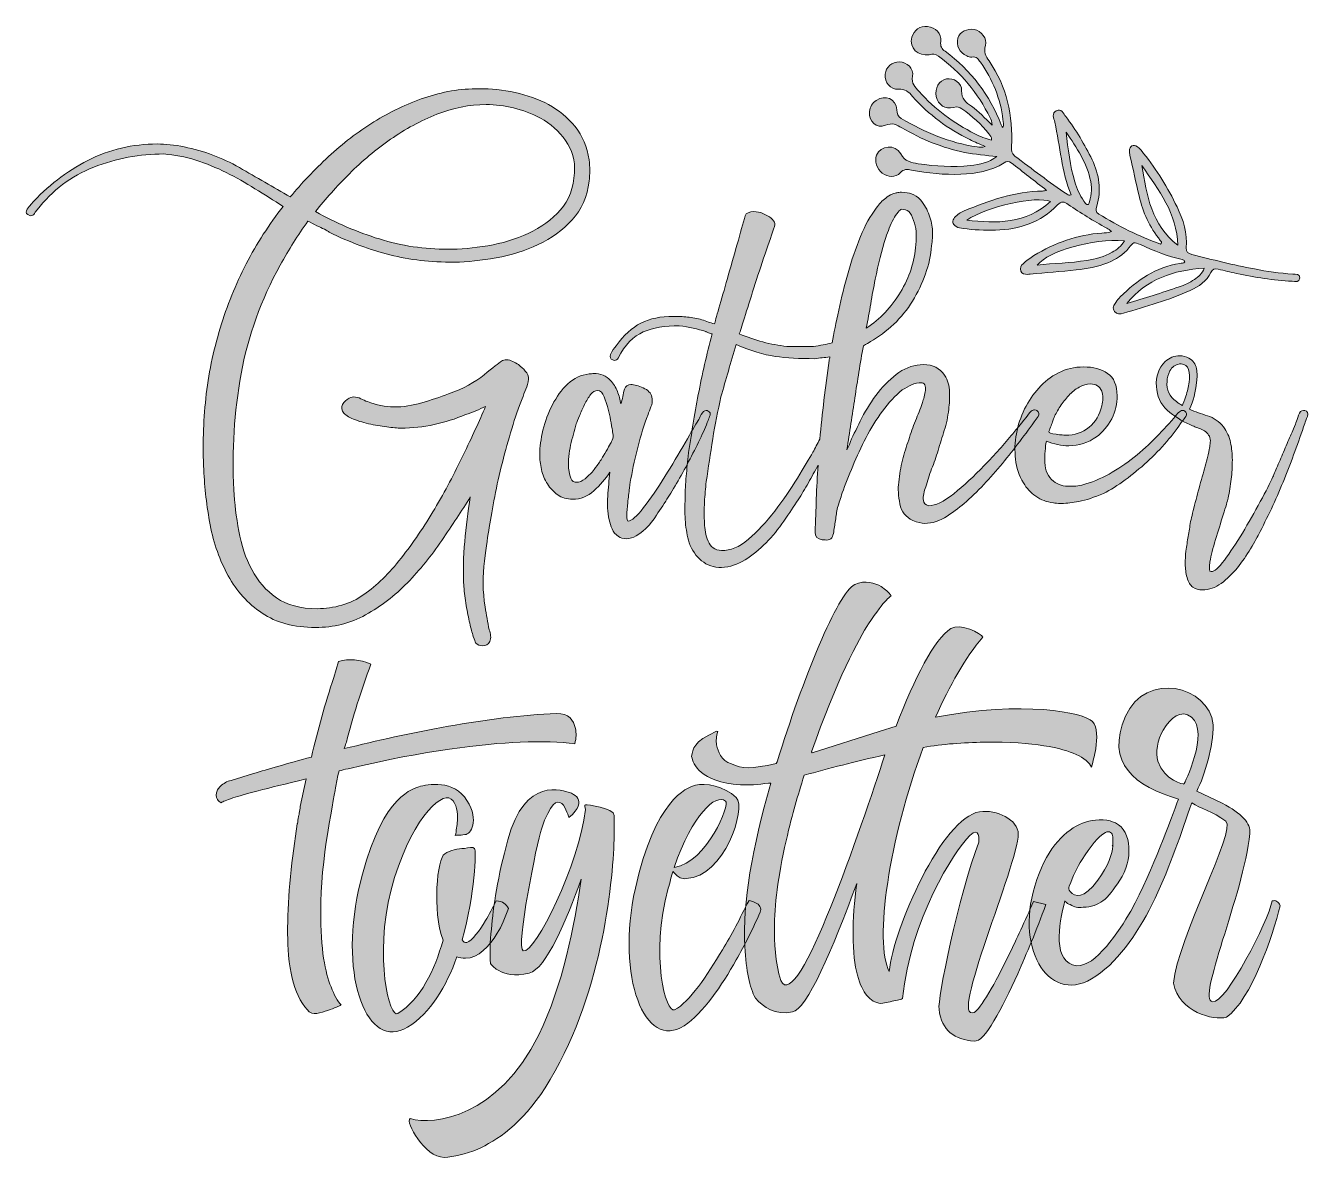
# Model space of a CAD drawing. Header units: inches. Extents: x 148 to 932, y -886 to -194.
import ezdxf

# ---------------------------------------------------------------- set-up
doc = ezdxf.new("R2010")
doc.units = ezdxf.units.IN
doc.header["$MEASUREMENT"] = 0
doc.layers.add('Layer 1', color=7, linetype='Continuous')

# ---------------------------------------------------------------- blocks, each defined once
blk = doc.blocks.new('block 3')
at = {"layer": 'Layer 1', "true_color": 0x040404}
h = blk.add_hatch(color=18, dxfattribs=at)
h.dxf.hatch_style = 2
edge = h.paths.add_edge_path()
edge.add_spline(control_points=[(492.48, -275.99), (492.96, -280.3), (492.96, -284.62), (492.48, -288.93), (491.28, -298.52), (487.81, -306.43), (482.06, -312.66), (476.3, -318.89), (469.41, -323.93), (461.39, -327.76), (453.35, -331.59), (444.79, -334.29), (435.68, -335.85), (426.57, -337.41), (418.06, -338.31), (410.16, -338.54), (402.72, -338.54), (395.83, -338.18), (389.48, -337.46), (383.13, -336.75), (376.9, -335.61), (370.79, -334.05), (364.68, -332.49), (358.57, -330.58), (352.46, -328.3), (346.34, -326.02), (340.05, -323.32), (333.58, -320.21), (333.1, -319.73), (332.14, -319.13), (330.71, -318.41), (329.27, -317.69), (327.71, -316.97), (326.03, -316.25), (324.35, -315.3), (322.55, -314.34), (320.64, -313.38), (317.52, -317.69), (314.58, -322.07), (311.83, -326.5), (309.07, -330.94), (306.38, -335.55), (303.74, -340.34), (292, -361.43), (284.03, -383.6), (279.84, -406.85), (275.64, -430.1), (274.14, -453.71), (275.34, -477.67), (275.82, -485.82), (276.84, -494.21), (278.4, -502.84), (279.95, -511.46), (282.59, -519.31), (286.31, -526.38), (290.02, -533.45), (295.05, -539.2), (301.4, -543.64), (307.75, -548.07), (316.08, -550.29), (326.39, -550.29), (331.42, -550.29), (336.39, -549.57), (341.31, -548.13), (346.22, -546.69), (350.71, -544.54), (354.79, -541.66), (362.7, -536.15), (370.31, -528.72), (377.62, -519.37), (384.93, -510.03), (391.76, -499.96), (398.11, -489.17), (404.46, -478.39), (410.27, -467.49), (415.55, -456.46), (420.82, -445.44), (425.37, -435.49), (429.21, -426.62), (427.29, -427.58), (425.31, -428.48), (423.28, -429.32), (421.24, -430.16), (419.14, -430.93), (416.99, -431.65), (410.75, -434.29), (404.34, -436.33), (397.75, -437.76), (391.16, -439.2), (384.39, -439.92), (377.44, -439.92), (375.28, -439.92), (372.41, -439.69), (368.81, -439.2), (365.22, -438.73), (361.5, -438.07), (357.67, -437.23), (353.83, -436.39), (350.42, -435.31), (347.42, -433.99), (344.42, -432.68), (342.57, -431.18), (341.85, -429.5), (340.89, -427.58), (341.13, -425.85), (342.57, -424.28), (344.01, -422.73), (345.44, -421.71), (346.88, -421.23), (347.36, -420.99), (347.96, -420.87), (348.68, -420.87), (350.12, -420.87), (351.56, -421.23), (352.99, -421.95), (354.43, -422.67), (355.75, -423.27), (356.95, -423.74), (362.46, -425.9), (367.85, -426.98), (373.13, -426.98), (378.88, -426.98), (384.57, -426.14), (390.2, -424.46), (395.83, -422.79), (401.29, -420.99), (406.56, -419.07), (415.67, -415.72), (422.92, -411.82), (428.31, -407.39), (433.7, -402.95), (437.24, -400.14), (438.92, -398.94), (439.63, -398.46), (440.71, -398.22), (442.15, -398.22), (443.35, -398.22), (444.54, -398.52), (445.75, -399.12), (446.94, -399.72), (448.14, -400.38), (449.34, -401.1), (450.78, -402.3), (452.16, -403.61), (453.47, -405.05), (454.79, -406.49), (455.45, -408.17), (455.45, -410.08), (455.21, -412.24), (454.67, -414.28), (453.83, -416.2), (452.99, -418.12), (452.22, -420.03), (451.5, -421.95), (449.34, -427.46), (447.24, -433.57), (445.21, -440.28), (443.17, -446.99), (441.25, -453.89), (439.45, -460.95), (437.66, -468.03), (436.1, -474.97), (434.78, -481.8), (433.46, -488.63), (432.32, -494.93), (431.37, -500.68), (430.65, -505.23), (429.69, -512.06), (428.49, -521.17), (427.29, -530.27), (427.41, -539.62), (428.85, -549.21), (429.33, -551.6), (429.75, -553.94), (430.11, -556.22), (430.47, -558.5), (430.88, -560.83), (431.37, -563.23), (431.84, -564.43), (432.14, -565.62), (432.26, -566.83), (432.38, -568.02), (432.2, -569.22), (431.73, -570.42), (430.77, -572.1), (429.33, -572.94), (427.41, -572.94), (425.73, -572.94), (424.3, -572.34), (423.1, -571.14), (422.86, -570.66), (422.38, -569.34), (421.66, -567.19), (420.94, -565.03), (420.22, -562.33), (419.5, -559.1), (418.78, -555.86), (418.06, -552.27), (417.35, -548.31), (416.63, -544.36), (416.14, -540.46), (415.91, -536.63), (415.42, -527.52), (415.6, -518.41), (416.45, -509.31), (417.28, -500.2), (418.42, -491.09), (419.86, -481.98), (414.59, -490.38), (408.77, -499.24), (402.43, -508.59), (396.07, -517.93), (389.06, -526.56), (381.39, -534.47), (373.72, -542.38), (365.22, -548.91), (355.87, -554.06), (346.52, -559.22), (336.33, -561.79), (325.31, -561.79), (312.13, -561.79), (301.23, -558.86), (292.6, -552.99), (283.97, -547.11), (277.08, -539.5), (271.93, -530.16), (266.77, -520.81), (263.12, -510.44), (260.96, -499.06), (258.8, -487.68), (257.48, -476.47), (257.01, -465.45), (256.29, -450.83), (256.7, -436.27), (258.27, -421.77), (259.82, -407.27), (262.76, -392.95), (267.07, -378.81), (271.15, -365.15), (276.42, -352.09), (282.89, -339.62), (289.36, -327.16), (296.91, -315.42), (305.54, -304.39), (299.79, -300.79), (294.04, -297.2), (288.28, -293.6), (282.53, -290.01), (276.66, -286.72), (270.67, -283.72), (264.68, -280.72), (258.5, -278.21), (252.15, -276.17), (245.81, -274.13), (239.27, -272.88), (232.56, -272.39), (217.94, -272.39), (203.68, -275.09), (189.78, -280.48), (175.88, -285.87), (164.38, -294.56), (155.27, -306.55), (154.79, -307.03), (154.25, -307.75), (153.65, -308.7), (153.06, -309.66), (152.16, -310.14), (150.95, -310.14), (150.95, -310.14), (149.51, -309.42), (149.51, -309.42), (148.32, -308.47), (148.2, -307.39), (149.16, -306.19), (150.12, -304.99), (150.84, -304.03), (151.31, -303.31), (161.38, -292.05), (173.01, -283.06), (186.19, -276.35), (199.37, -269.64), (213.51, -266.28), (228.61, -266.28), (233.64, -266.28), (239.16, -266.88), (245.14, -268.08), (257.12, -270.48), (268.33, -274.67), (278.76, -280.66), (289.18, -286.66), (299.55, -292.65), (309.86, -298.64), (316.8, -290.25), (324.59, -282.04), (333.22, -274.01), (341.85, -265.98), (351.07, -258.91), (360.9, -252.8), (370.73, -246.69), (381.03, -241.78), (391.82, -238.06), (402.61, -234.35), (413.75, -232.49), (425.25, -232.49), (432.44, -232.49), (439.75, -233.27), (447.18, -234.83), (454.61, -236.39), (461.44, -238.84), (467.68, -242.2), (473.91, -245.55), (479.3, -250.05), (483.85, -255.68), (488.4, -261.31), (491.28, -268.08), (492.48, -275.99)], knot_values=[0, 0, 0, 0, 1, 1, 1, 2, 2, 2, 3, 3, 3, 4, 4, 4, 5, 5, 5, 6, 6, 6, 7, 7, 7, 8, 8, 8, 9, 9, 9, 10, 10, 10, 11, 11, 11, 12, 12, 12, 13, 13, 13, 14, 14, 14, 15, 15, 15, 16, 16, 16, 17, 17, 17, 18, 18, 18, 19, 19, 19, 20, 20, 20, 21, 21, 21, 22, 22, 22, 23, 23, 23, 24, 24, 24, 25, 25, 25, 26, 26, 26, 27, 27, 27, 28, 28, 28, 29, 29, 29, 30, 30, 30, 31, 31, 31, 32, 32, 32, 33, 33, 33, 34, 34, 34, 35, 35, 35, 36, 36, 36, 37, 37, 37, 38, 38, 38, 39, 39, 39, 40, 40, 40, 41, 41, 41, 42, 42, 42, 43, 43, 43, 44, 44, 44, 45, 45, 45, 46, 46, 46, 47, 47, 47, 48, 48, 48, 49, 49, 49, 50, 50, 50, 51, 51, 51, 52, 52, 52, 53, 53, 53, 54, 54, 54, 55, 55, 55, 56, 56, 56, 57, 57, 57, 58, 58, 58, 59, 59, 59, 60, 60, 60, 61, 61, 61, 62, 62, 62, 63, 63, 63, 64, 64, 64, 65, 65, 65, 66, 66, 66, 67, 67, 67, 68, 68, 68, 69, 69, 69, 70, 70, 70, 71, 71, 71, 72, 72, 72, 73, 73, 73, 74, 74, 74, 75, 75, 75, 76, 76, 76, 77, 77, 77, 78, 78, 78, 79, 79, 79, 80, 80, 80, 81, 81, 81, 82, 82, 82, 83, 83, 83, 84, 84, 84, 85, 85, 85, 86, 86, 86, 87, 87, 87, 88, 88, 88, 89, 89, 89, 90, 90, 90, 91, 91, 91, 92, 92, 92, 93, 93, 93, 94, 94, 94, 95, 95, 95, 96, 96, 96, 97, 97, 97, 98, 98, 98, 99, 99, 99, 100, 100, 100, 101, 101, 101, 102, 102, 102, 103, 103, 103, 104, 104, 104, 105, 105, 105, 105], degree=3, periodic=1)
edge = h.paths.add_edge_path()
edge.add_spline(control_points=[(483.49, -283.9), (483.97, -276.47), (482.17, -269.88), (478.1, -264.13), (474.02, -258.37), (468.87, -253.82), (462.64, -250.46), (451.86, -244.95), (440.83, -242.2), (429.57, -242.2), (419.26, -242.2), (409.19, -244.17), (399.37, -248.13), (389.54, -252.08), (380.14, -257.18), (371.15, -263.41), (362.16, -269.64), (353.77, -276.65), (345.98, -284.44), (338.19, -292.23), (331.3, -299.96), (325.31, -307.63), (337.77, -314.58), (350.78, -320.15), (364.32, -324.34), (377.86, -328.54), (391.82, -330.63), (406.2, -330.63), (413.63, -330.63), (421.72, -329.91), (430.47, -328.48), (439.21, -327.04), (447.48, -324.52), (455.27, -320.93), (463.06, -317.33), (469.59, -312.54), (474.87, -306.55), (480.14, -300.56), (483.01, -293.01), (483.49, -283.9)], knot_values=[0, 0, 0, 0, 1, 1, 1, 2, 2, 2, 3, 3, 3, 4, 4, 4, 5, 5, 5, 6, 6, 6, 7, 7, 7, 8, 8, 8, 9, 9, 9, 10, 10, 10, 11, 11, 11, 12, 12, 12, 13, 13, 13, 13], degree=3, periodic=1)
h = blk.add_hatch(color=18, dxfattribs=at)
h.dxf.hatch_style = 2
edge = h.paths.add_edge_path()
edge.add_spline(control_points=[(766.06, -429.14), (767.26, -430.34), (767.5, -431.54), (766.78, -432.73), (760.31, -441.84), (753.48, -450.89), (746.29, -459.87), (739.1, -468.86), (731.3, -477.19), (722.92, -484.86), (719.56, -487.74), (715.67, -490.67), (711.23, -493.67), (706.8, -496.66), (702.19, -498.16), (697.39, -498.16), (695.47, -498.16), (693.08, -497.56), (690.2, -496.36), (685.89, -494.44), (683.25, -491.09), (682.29, -486.3), (681.33, -481.51), (681.09, -477.07), (681.57, -473), (682.05, -468.2), (682.83, -463.71), (683.91, -459.52), (684.99, -455.32), (686.25, -451.19), (687.69, -447.11), (688.88, -443.04), (690.26, -439.15), (691.82, -435.43), (693.38, -431.72), (694.75, -428.18), (695.95, -424.82), (696.19, -424.1), (696.49, -423.09), (696.85, -421.77), (697.21, -420.45), (697.51, -419.13), (697.75, -417.81), (697.99, -416.5), (697.99, -415.3), (697.75, -414.22), (697.51, -413.14), (696.91, -412.48), (695.95, -412.24), (693.31, -412.24), (691.16, -412.66), (689.48, -413.5), (687.81, -414.34), (685.89, -415.36), (683.73, -416.55), (679.42, -420.15), (675.4, -424.46), (671.69, -429.5), (667.97, -434.53), (664.62, -439.92), (661.62, -445.67), (658.62, -451.43), (655.93, -457.24), (653.53, -463.11), (651.13, -468.99), (648.98, -474.43), (647.06, -479.47), (646.58, -481.15), (646.1, -482.7), (645.62, -484.14), (645.14, -485.58), (644.66, -487.02), (644.19, -488.45), (643.7, -491.09), (643.29, -493.72), (642.93, -496.36), (642.57, -499), (642.15, -501.63), (641.67, -504.27), (641.19, -507.39), (639.51, -508.71), (636.64, -508.23), (636.64, -508.23), (634.84, -508.23), (634.84, -508.23), (631.96, -507.74), (630.52, -506.19), (630.52, -503.55), (630.76, -496.6), (631, -489.77), (631.24, -483.06), (631.48, -476.36), (631.84, -469.52), (632.32, -462.57), (630.4, -466.17), (628.42, -469.76), (626.39, -473.36), (624.35, -476.95), (622.26, -480.43), (620.1, -483.78), (617.7, -487.62), (614.83, -491.93), (611.47, -496.72), (608.11, -501.52), (604.46, -505.95), (600.51, -510.03), (596.55, -514.1), (592.29, -517.57), (587.74, -520.45), (583.19, -523.33), (578.4, -524.88), (573.37, -525.12), (568.57, -525.12), (564.49, -523.74), (561.14, -520.99), (557.78, -518.23), (555.27, -514.58), (553.59, -510.03), (552.4, -505.95), (551.61, -501.76), (551.25, -497.44), (550.89, -493.13), (550.84, -488.81), (551.07, -484.5), (551.07, -479.95), (551.25, -475.46), (551.61, -471.02), (551.97, -466.59), (552.4, -461.98), (552.87, -457.18), (554.79, -444.24), (556.88, -431.65), (559.16, -419.43), (561.44, -407.21), (564.25, -394.87), (567.61, -382.4), (566.89, -382.16), (566.17, -381.92), (565.45, -381.68), (564.74, -381.45), (564.14, -381.21), (563.66, -380.96), (558.86, -379.29), (553.47, -378.09), (547.48, -377.37), (538.85, -377.37), (531.54, -378.63), (525.55, -381.14), (519.56, -383.66), (514.41, -389), (510.09, -397.14), (509.61, -398.1), (508.89, -398.58), (507.94, -398.58), (507.46, -398.58), (507.1, -398.46), (506.86, -398.22), (505.42, -397.74), (504.94, -396.66), (505.42, -394.98), (506.62, -392.59), (507.82, -390.79), (509.01, -389.59), (513.57, -383.12), (518.6, -378.51), (524.11, -375.75), (529.63, -373), (536.22, -371.62), (543.88, -371.62), (543.88, -371.62), (548.2, -371.62), (548.2, -371.62), (551.07, -371.86), (554.01, -372.22), (557.01, -372.69), (560, -373.18), (562.81, -374.01), (565.45, -375.21), (566.41, -375.45), (567.61, -375.81), (569.05, -376.29), (569.29, -375.09), (570.18, -371.86), (571.75, -366.58), (573.3, -361.31), (575.04, -355.26), (576.96, -348.43), (578.87, -341.6), (580.85, -334.65), (582.89, -327.58), (584.93, -320.51), (586.54, -314.7), (587.74, -310.14), (588.46, -308.47), (590.26, -307.63), (593.14, -307.63), (595.05, -307.63), (596.85, -307.98), (598.53, -308.7), (598.53, -308.7), (601.41, -310.14), (601.41, -310.14), (605, -312.06), (606.44, -314.22), (605.72, -316.61), (604.28, -320.93), (602.36, -326.56), (599.97, -333.51), (597.57, -340.46), (595.29, -347.35), (593.14, -354.18), (590.98, -361.01), (589.06, -367.12), (587.39, -372.51), (585.7, -377.91), (584.63, -381.21), (584.15, -382.4), (588.94, -384.32), (593.73, -385.94), (598.53, -387.25), (603.32, -388.58), (608.24, -389.47), (613.27, -389.95), (613.27, -389.95), (629.45, -389.95), (629.45, -389.95), (633.52, -389.47), (637.36, -388.75), (640.95, -387.79), (641.91, -382.04), (643.23, -375.39), (644.9, -367.84), (646.58, -360.29), (648.5, -352.69), (650.66, -345.01), (652.82, -337.35), (655.33, -329.98), (658.21, -322.9), (661.08, -315.84), (664.32, -310.02), (667.91, -305.47), (669.59, -302.83), (671.51, -300.79), (673.67, -299.36), (674.62, -298.4), (676.06, -297.56), (677.98, -296.84), (678.93, -296.36), (679.78, -296.12), (680.5, -296.12), (681.22, -295.88), (682.17, -295.76), (683.37, -295.76), (685.77, -295.76), (687.81, -296.12), (689.48, -296.84), (691.4, -297.32), (693.2, -298.52), (694.88, -300.44), (697.27, -303.31), (699.07, -306.43), (700.27, -309.78), (701.47, -313.14), (702.12, -316.31), (702.25, -319.31), (702.36, -322.31), (702.19, -325.36), (701.71, -328.48), (701.22, -334.23), (699.97, -339.98), (697.93, -345.73), (695.89, -351.48), (693.26, -357), (690.02, -362.27), (686.79, -367.54), (682.95, -372.28), (678.52, -376.47), (674.08, -380.67), (669.35, -384.2), (664.32, -387.08), (663.36, -387.79), (661.92, -388.64), (660.01, -389.59), (658.08, -400.38), (656.35, -410.98), (654.79, -421.41), (653.23, -431.83), (651.61, -442.44), (649.94, -453.22), (650.42, -452.27), (651.13, -450.59), (652.09, -448.19), (654.01, -443.88), (656.35, -439.02), (659.11, -433.63), (661.86, -428.24), (665.16, -423.09), (668.99, -418.17), (672.82, -413.26), (677.08, -409.18), (681.75, -405.95), (686.43, -402.71), (691.4, -401.1), (696.67, -401.1), (702.43, -401.1), (706.74, -403.25), (709.62, -407.57), (711.53, -410.68), (712.55, -414.1), (712.67, -417.81), (712.79, -421.53), (712.61, -425.06), (712.13, -428.42), (711.65, -432.97), (710.75, -437.29), (709.44, -441.36), (708.12, -445.44), (706.86, -449.51), (705.66, -453.58), (704.46, -457.42), (703.14, -461.19), (701.71, -464.91), (700.27, -468.63), (699.07, -472.28), (698.11, -475.87), (697.63, -477.07), (697.21, -478.45), (696.85, -480.01), (696.49, -481.57), (696.43, -482.94), (696.67, -484.14), (696.67, -485.82), (697.75, -486.9), (699.91, -487.38), (703.98, -487.38), (709.08, -484.92), (715.19, -480.01), (721.3, -475.1), (727.53, -469.35), (733.88, -462.75), (740.23, -456.16), (746.04, -449.69), (751.32, -443.34), (756.59, -436.99), (760.31, -432.37), (762.46, -429.5), (763.42, -429.02), (764.14, -428.78), (764.62, -428.78), (765.34, -428.78), (765.82, -428.9), (766.06, -429.14)], knot_values=[0, 0, 0, 0, 1, 1, 1, 2, 2, 2, 3, 3, 3, 4, 4, 4, 5, 5, 5, 6, 6, 6, 7, 7, 7, 8, 8, 8, 9, 9, 9, 10, 10, 10, 11, 11, 11, 12, 12, 12, 13, 13, 13, 14, 14, 14, 15, 15, 15, 16, 16, 16, 17, 17, 17, 18, 18, 18, 19, 19, 19, 20, 20, 20, 21, 21, 21, 22, 22, 22, 23, 23, 23, 24, 24, 24, 25, 25, 25, 26, 26, 26, 27, 27, 27, 28, 28, 28, 29, 29, 29, 30, 30, 30, 31, 31, 31, 32, 32, 32, 33, 33, 33, 34, 34, 34, 35, 35, 35, 36, 36, 36, 37, 37, 37, 38, 38, 38, 39, 39, 39, 40, 40, 40, 41, 41, 41, 42, 42, 42, 43, 43, 43, 44, 44, 44, 45, 45, 45, 46, 46, 46, 47, 47, 47, 48, 48, 48, 49, 49, 49, 50, 50, 50, 51, 51, 51, 52, 52, 52, 53, 53, 53, 54, 54, 54, 55, 55, 55, 56, 56, 56, 57, 57, 57, 58, 58, 58, 59, 59, 59, 60, 60, 60, 61, 61, 61, 62, 62, 62, 63, 63, 63, 64, 64, 64, 65, 65, 65, 66, 66, 66, 67, 67, 67, 68, 68, 68, 69, 69, 69, 70, 70, 70, 71, 71, 71, 72, 72, 72, 73, 73, 73, 74, 74, 74, 75, 75, 75, 76, 76, 76, 77, 77, 77, 78, 78, 78, 79, 79, 79, 80, 80, 80, 81, 81, 81, 82, 82, 82, 83, 83, 83, 84, 84, 84, 85, 85, 85, 86, 86, 86, 87, 87, 87, 88, 88, 88, 89, 89, 89, 90, 90, 90, 91, 91, 91, 92, 92, 92, 93, 93, 93, 94, 94, 94, 95, 95, 95, 96, 96, 96, 97, 97, 97, 98, 98, 98, 99, 99, 99, 100, 100, 100, 101, 101, 101, 102, 102, 102, 103, 103, 103, 104, 104, 104, 105, 105, 105, 106, 106, 106, 107, 107, 107, 108, 108, 108, 109, 109, 109, 110, 110, 110, 111, 111, 111, 112, 112, 112, 113, 113, 113, 114, 114, 114, 115, 115, 115, 116, 116, 116, 117, 117, 117, 117], degree=3, periodic=1)
edge = h.paths.add_edge_path()
edge.add_spline(control_points=[(629.09, -454.66), (629.81, -453.46), (630.52, -452.14), (631.24, -450.71), (631.96, -449.27), (632.68, -447.95), (633.4, -446.75), (634.12, -438.84), (634.96, -430.88), (635.92, -422.85), (636.87, -414.82), (637.95, -406.73), (639.15, -398.58), (639.15, -398.1), (639.21, -397.74), (639.33, -397.5), (639.45, -397.26), (639.51, -396.91), (639.51, -396.42), (637.83, -396.66), (636.28, -396.84), (634.84, -396.96), (633.4, -397.08), (631.84, -397.26), (630.17, -397.5), (621.05, -397.5), (613.03, -397.02), (606.08, -396.06), (599.13, -395.11), (591.22, -392.71), (582.35, -388.87), (580.67, -394.39), (579.05, -399.78), (577.5, -405.05), (575.94, -410.32), (574.44, -415.6), (573, -420.87), (571.08, -429.26), (569.41, -437.83), (567.97, -446.57), (566.53, -455.32), (565.21, -464.01), (564.02, -472.64), (563.53, -476.71), (563.17, -480.91), (562.94, -485.22), (562.7, -489.53), (562.7, -493.85), (562.94, -498.16), (562.94, -499.84), (563.12, -501.63), (563.48, -503.55), (563.84, -505.47), (564.38, -507.27), (565.09, -508.95), (565.81, -510.62), (566.83, -512), (568.15, -513.08), (569.46, -514.16), (571.21, -514.7), (573.37, -514.7), (578.63, -514.93), (584.09, -512.66), (589.72, -507.87), (595.35, -503.07), (600.74, -497.32), (605.9, -490.61), (611.05, -483.9), (615.66, -477.19), (619.74, -470.48), (623.81, -463.77), (626.93, -458.5), (629.09, -454.66)], knot_values=[0, 0, 0, 0, 1, 1, 1, 2, 2, 2, 3, 3, 3, 4, 4, 4, 5, 5, 5, 6, 6, 6, 7, 7, 7, 8, 8, 8, 9, 9, 9, 10, 10, 10, 11, 11, 11, 12, 12, 12, 13, 13, 13, 14, 14, 14, 15, 15, 15, 16, 16, 16, 17, 17, 17, 18, 18, 18, 19, 19, 19, 20, 20, 20, 21, 21, 21, 22, 22, 22, 23, 23, 23, 24, 24, 24, 24], degree=3, periodic=1)
edge = h.paths.add_edge_path()
edge.add_spline(control_points=[(673.67, -323.44), (671.27, -331.35), (669.11, -339.86), (667.2, -348.97), (666.23, -354), (665.33, -358.98), (664.5, -363.89), (663.66, -368.8), (662.76, -373.77), (661.8, -378.81), (670.19, -373.3), (677.14, -365.99), (682.65, -356.88), (688.16, -347.77), (691.28, -338.07), (692, -327.76), (692.72, -322), (692.24, -317.1), (690.56, -313.02), (689.84, -310.62), (688.88, -308.83), (687.69, -307.63), (686.48, -306.67), (685.05, -306.19), (683.37, -306.19), (682.89, -306.19), (682.17, -306.79), (681.22, -307.98), (680.01, -309.19), (679.06, -310.62), (678.34, -312.3), (677.38, -313.98), (676.54, -315.78), (675.82, -317.69), (675.1, -319.61), (674.39, -321.53), (673.67, -323.44)], knot_values=[0, 0, 0, 0, 1, 1, 1, 2, 2, 2, 3, 3, 3, 4, 4, 4, 5, 5, 5, 6, 6, 6, 7, 7, 7, 8, 8, 8, 9, 9, 9, 10, 10, 10, 11, 11, 11, 12, 12, 12, 12], degree=3, periodic=1)
h = blk.add_hatch(color=18, dxfattribs=at)
h.dxf.hatch_style = 2
edge = h.paths.add_edge_path()
edge.add_spline(control_points=[(929.63, -429.14), (931.3, -429.62), (931.84, -430.82), (931.25, -432.73), (930.64, -434.65), (930.11, -436.09), (929.63, -437.05), (925.79, -448.55), (921.66, -459.82), (917.23, -470.84), (912.79, -481.87), (907.82, -492.65), (902.31, -503.19), (900.87, -506.07), (898.95, -509.54), (896.55, -513.62), (894.16, -517.69), (891.46, -521.59), (888.47, -525.3), (885.47, -529.02), (882.17, -532.19), (878.58, -534.83), (874.98, -537.47), (871.15, -538.79), (867.08, -538.79), (864.92, -538.79), (863, -538.25), (861.32, -537.17), (859.64, -536.09), (858.45, -534.11), (857.73, -531.24), (857.01, -528.6), (856.65, -525.9), (856.65, -523.15), (856.65, -520.39), (856.77, -517.69), (857.01, -515.06), (857.49, -511.94), (857.96, -508.95), (858.45, -506.07), (858.92, -503.19), (859.4, -500.2), (859.89, -497.08), (860.6, -493.96), (861.56, -490.07), (862.76, -485.4), (863.96, -480.73), (865.21, -476.05), (866.54, -471.38), (867.85, -466.71), (868.99, -462.51), (869.95, -458.8), (870.91, -455.08), (871.39, -452.86), (871.39, -452.14), (871.63, -450.95), (871.8, -449.75), (871.93, -448.55), (872.05, -447.35), (871.87, -446.16), (871.39, -444.95), (870.19, -442.8), (868.39, -441.3), (866, -440.46), (863.6, -439.62), (861.44, -438.73), (859.53, -437.76), (854.49, -435.61), (849.88, -432.68), (845.69, -428.96), (841.49, -425.24), (839.28, -420.39), (839.03, -414.4), (838.56, -408.41), (840.35, -403.38), (844.43, -399.3), (846.82, -396.91), (849.82, -395.7), (853.41, -395.7), (855.33, -395.7), (857.13, -396.19), (858.81, -397.14), (861.44, -398.58), (863, -400.74), (863.48, -403.61), (863.96, -406.49), (863.96, -409.25), (863.48, -411.88), (863, -417.87), (861.56, -423.39), (859.17, -428.42), (862.76, -429.86), (866.48, -431.18), (870.31, -432.37), (874.14, -433.57), (877.38, -435.85), (880.02, -439.2), (882.17, -442.08), (883.61, -445.26), (884.33, -448.73), (885.05, -452.21), (885.41, -455.74), (885.41, -459.34), (885.41, -463.41), (885.17, -467.37), (884.69, -471.2), (884.21, -475.04), (883.61, -478.87), (882.89, -482.7), (882.41, -484.62), (881.39, -488.04), (879.84, -492.95), (878.28, -497.86), (876.72, -502.89), (875.16, -508.05), (873.6, -513.2), (872.47, -517.75), (871.75, -521.71), (871.03, -525.66), (871.27, -527.64), (872.47, -527.64), (874.38, -527.64), (877.08, -525.3), (880.56, -520.63), (884.03, -515.96), (887.69, -510.44), (891.52, -504.09), (895.35, -497.74), (899.01, -491.33), (902.49, -484.86), (905.96, -478.39), (908.54, -473.36), (910.21, -469.76), (910.94, -467.85), (912.01, -465.27), (913.45, -462.03), (914.89, -458.8), (916.33, -455.44), (917.77, -451.96), (919.2, -448.49), (920.58, -445.31), (921.9, -442.44), (923.21, -439.56), (923.99, -437.65), (924.24, -436.69), (924.71, -435.49), (925.25, -433.93), (925.85, -432.01), (926.45, -430.1), (927.47, -429.14), (928.91, -429.14), (928.91, -429.14), (929.63, -429.14), (929.63, -429.14)], knot_values=[0, 0, 0, 0, 1, 1, 1, 2, 2, 2, 3, 3, 3, 4, 4, 4, 5, 5, 5, 6, 6, 6, 7, 7, 7, 8, 8, 8, 9, 9, 9, 10, 10, 10, 11, 11, 11, 12, 12, 12, 13, 13, 13, 14, 14, 14, 15, 15, 15, 16, 16, 16, 17, 17, 17, 18, 18, 18, 19, 19, 19, 20, 20, 20, 21, 21, 21, 22, 22, 22, 23, 23, 23, 24, 24, 24, 25, 25, 25, 26, 26, 26, 27, 27, 27, 28, 28, 28, 29, 29, 29, 30, 30, 30, 31, 31, 31, 32, 32, 32, 33, 33, 33, 34, 34, 34, 35, 35, 35, 36, 36, 36, 37, 37, 37, 38, 38, 38, 39, 39, 39, 40, 40, 40, 41, 41, 41, 42, 42, 42, 43, 43, 43, 44, 44, 44, 45, 45, 45, 46, 46, 46, 47, 47, 47, 48, 48, 48, 49, 49, 49, 50, 50, 50, 51, 51, 51, 51], degree=3, periodic=1)
edge = h.paths.add_edge_path()
edge.add_spline(control_points=[(851.26, -423.74), (851.73, -424.23), (852.34, -424.64), (853.05, -425), (853.77, -425.36), (854.37, -425.78), (854.85, -426.26), (855.33, -425.06), (856.05, -423.09), (857.01, -420.33), (857.96, -417.58), (858.63, -414.76), (858.99, -411.88), (859.35, -409), (859.22, -406.43), (858.63, -404.15), (858.03, -401.88), (856.53, -400.74), (854.13, -400.74), (854.13, -400.74), (853.05, -400.74), (853.05, -400.74), (850.42, -401.22), (848.51, -402.6), (847.3, -404.87), (846.11, -407.15), (845.51, -409.36), (845.51, -411.52), (845.03, -416.55), (846.94, -420.63), (851.26, -423.74)], knot_values=[0, 0, 0, 0, 1, 1, 1, 2, 2, 2, 3, 3, 3, 4, 4, 4, 5, 5, 5, 6, 6, 6, 7, 7, 7, 8, 8, 8, 9, 9, 9, 10, 10, 10, 10], degree=3, periodic=1)
h = blk.add_hatch(color=18, dxfattribs=at)
h.dxf.hatch_style = 2
edge = h.paths.add_edge_path()
edge.add_spline(control_points=[(565.1, -429.5), (566.3, -429.98), (566.72, -430.82), (566.36, -432.01), (566, -433.22), (565.58, -434.29), (565.1, -435.25), (563.9, -438.61), (562.22, -442.5), (560.07, -446.93), (557.91, -451.37), (555.63, -455.86), (553.24, -460.41), (550.84, -464.97), (548.38, -469.4), (545.87, -473.72), (543.35, -478.03), (541.13, -481.62), (539.21, -484.5), (536.82, -488.34), (534.24, -492.23), (531.49, -496.18), (528.73, -500.14), (525.31, -503.31), (521.24, -505.71), (519.32, -506.91), (517.29, -507.51), (515.13, -507.51), (513.21, -507.51), (511.65, -507.03), (510.46, -506.07), (508.53, -504.87), (507.22, -503.37), (506.5, -501.58), (505.78, -499.78), (505.18, -497.92), (504.7, -496), (503.74, -491.21), (503.45, -486.36), (503.8, -481.44), (504.16, -476.54), (504.58, -471.68), (505.06, -466.88), (502.42, -470.96), (499.19, -474.74), (495.36, -478.21), (491.52, -481.69), (487.21, -483.42), (482.41, -483.42), (478.82, -483.42), (475.76, -482.52), (473.25, -480.73), (470.73, -478.93), (468.63, -476.71), (466.95, -474.07), (465.28, -471.44), (464.08, -468.5), (463.36, -465.27), (462.64, -462.03), (462.28, -458.86), (462.28, -455.74), (462.28, -451.43), (462.94, -446.57), (464.26, -441.18), (465.57, -435.79), (467.5, -430.64), (470.01, -425.72), (472.53, -420.81), (475.64, -416.55), (479.36, -412.96), (483.07, -409.36), (487.45, -407.33), (492.48, -406.85), (492.96, -406.85), (493.44, -406.79), (493.92, -406.67), (494.39, -406.55), (494.87, -406.49), (495.36, -406.49), (497.27, -406.49), (499.13, -406.85), (500.93, -407.57), (502.73, -408.29), (504.22, -409.36), (505.42, -410.8), (507.34, -412.72), (508.77, -414.94), (509.74, -417.45), (510.69, -419.97), (511.41, -422.55), (511.89, -425.18), (512.37, -423.74), (512.73, -422.25), (512.97, -420.69), (513.21, -419.13), (513.57, -417.63), (514.05, -416.2), (514.77, -414.28), (516.08, -413.32), (518, -413.32), (518, -413.32), (518.72, -413.32), (518.72, -413.32), (521.12, -413.56), (523.7, -414.4), (526.45, -415.83), (529.21, -417.27), (530.71, -419.31), (530.95, -421.95), (531.18, -423.63), (530.95, -425.31), (530.23, -426.98), (529.51, -428.66), (528.91, -430.22), (528.43, -431.65), (526.03, -437.89), (523.99, -444.3), (522.32, -450.89), (520.64, -457.48), (519.2, -464.13), (518, -470.84), (517.76, -471.8), (517.47, -473.72), (517.11, -476.59), (516.75, -479.47), (516.39, -482.4), (516.03, -485.4), (515.67, -488.4), (515.49, -491.03), (515.49, -493.31), (515.49, -495.58), (515.72, -496.72), (516.21, -496.72), (518.36, -496.72), (521.54, -493.96), (525.73, -488.45), (529.92, -482.94), (534.24, -476.65), (538.68, -469.58), (543.11, -462.51), (547.24, -455.62), (551.08, -448.91), (554.91, -442.2), (557.55, -437.65), (558.99, -435.25), (559.47, -434.53), (560.12, -433.33), (560.97, -431.65), (561.8, -429.98), (562.82, -429.14), (564.02, -429.14), (564.5, -429.14), (564.86, -429.26), (565.1, -429.5)], knot_values=[0, 0, 0, 0, 1, 1, 1, 2, 2, 2, 3, 3, 3, 4, 4, 4, 5, 5, 5, 6, 6, 6, 7, 7, 7, 8, 8, 8, 9, 9, 9, 10, 10, 10, 11, 11, 11, 12, 12, 12, 13, 13, 13, 14, 14, 14, 15, 15, 15, 16, 16, 16, 17, 17, 17, 18, 18, 18, 19, 19, 19, 20, 20, 20, 21, 21, 21, 22, 22, 22, 23, 23, 23, 24, 24, 24, 25, 25, 25, 26, 26, 26, 27, 27, 27, 28, 28, 28, 29, 29, 29, 30, 30, 30, 31, 31, 31, 32, 32, 32, 33, 33, 33, 34, 34, 34, 35, 35, 35, 36, 36, 36, 37, 37, 37, 38, 38, 38, 39, 39, 39, 40, 40, 40, 41, 41, 41, 42, 42, 42, 43, 43, 43, 44, 44, 44, 45, 45, 45, 46, 46, 46, 47, 47, 47, 48, 48, 48, 49, 49, 49, 50, 50, 50, 51, 51, 51, 51], degree=3, periodic=1)
edge = h.paths.add_edge_path()
edge.add_spline(control_points=[(494.28, -466.88), (495, -465.93), (496.01, -464.55), (497.33, -462.75), (498.65, -460.95), (499.91, -459.04), (501.11, -457), (502.3, -454.96), (503.38, -453.11), (504.34, -451.43), (505.3, -449.75), (505.9, -448.67), (506.14, -448.19), (506.86, -446.99), (507.16, -445.67), (507.04, -444.24), (506.92, -442.8), (506.74, -441.48), (506.5, -440.28), (506.02, -437.89), (505.6, -435.55), (505.24, -433.27), (504.88, -431), (504.34, -428.78), (503.62, -426.62), (503.14, -425.42), (502.48, -423.51), (501.65, -420.87), (500.81, -418.23), (499.43, -416.91), (497.51, -416.91), (496.08, -416.91), (494.69, -417.76), (493.38, -419.43), (492.06, -421.11), (490.8, -423.15), (489.6, -425.54), (488.4, -427.94), (487.38, -430.22), (486.55, -432.37), (485.71, -434.53), (485.05, -436.21), (484.57, -437.41), (483.37, -441.48), (482.23, -445.8), (481.16, -450.35), (480.08, -454.9), (479.66, -459.58), (479.9, -464.37), (480.13, -465.57), (480.44, -467.19), (480.8, -469.22), (481.16, -471.26), (482.17, -472.52), (483.85, -473), (483.85, -473), (484.57, -473), (484.57, -473), (486.49, -473), (488.28, -472.28), (489.96, -470.84), (491.64, -469.4), (493.08, -468.09), (494.28, -466.88)], knot_values=[0, 0, 0, 0, 1, 1, 1, 2, 2, 2, 3, 3, 3, 4, 4, 4, 5, 5, 5, 6, 6, 6, 7, 7, 7, 8, 8, 8, 9, 9, 9, 10, 10, 10, 11, 11, 11, 12, 12, 12, 13, 13, 13, 14, 14, 14, 15, 15, 15, 16, 16, 16, 17, 17, 17, 18, 18, 18, 19, 19, 19, 20, 20, 20, 21, 21, 21, 21], degree=3, periodic=1)
h = blk.add_hatch(color=18, dxfattribs=at)
h.dxf.hatch_style = 2
edge = h.paths.add_edge_path()
edge.add_spline(control_points=[(856.29, -429.5), (857.49, -430.46), (857.73, -431.54), (857.01, -432.73), (856.29, -433.93), (855.57, -434.89), (854.85, -435.61), (852.21, -439.69), (849.04, -443.88), (845.33, -448.19), (841.61, -452.5), (837.6, -456.64), (833.28, -460.59), (828.97, -464.55), (824.53, -468.2), (819.98, -471.56), (815.43, -474.92), (810.99, -477.67), (806.68, -479.83), (801.16, -482.23), (796.13, -483.9), (791.58, -484.86), (789.66, -485.1), (787.86, -485.34), (786.19, -485.58), (784.51, -485.82), (782.71, -485.94), (780.8, -485.94), (778.64, -485.94), (777.08, -485.82), (776.12, -485.58), (772.04, -485.1), (768.45, -483.78), (765.34, -481.62), (762.22, -479.47), (759.7, -476.71), (757.79, -473.36), (755.15, -469.04), (753.53, -464.25), (752.93, -458.98), (752.34, -453.71), (752.52, -448.49), (753.47, -443.34), (754.43, -438.19), (756.11, -433.15), (758.51, -428.24), (760.9, -423.33), (763.78, -419.07), (767.13, -415.48), (770.49, -411.64), (774.5, -408.53), (779.18, -406.13), (783.85, -403.74), (788.94, -402.53), (794.46, -402.53), (800.44, -402.53), (805.36, -403.85), (809.2, -406.49), (813.03, -409.13), (814.95, -413.68), (814.95, -420.15), (815.18, -424.95), (814.1, -429.62), (811.71, -434.17), (809.31, -438.73), (806.2, -442.44), (802.36, -445.31), (797.33, -448.91), (791.7, -450.71), (785.47, -450.71), (780.91, -450.71), (776.36, -449.75), (771.81, -447.83), (771.09, -451.67), (770.79, -456.04), (770.91, -460.95), (771.03, -465.87), (772.76, -469.64), (776.12, -472.28), (777.56, -473.48), (779.11, -474.32), (780.8, -474.79), (782.47, -475.28), (784.27, -475.51), (786.19, -475.51), (787.86, -475.51), (789.48, -475.39), (791.04, -475.15), (792.6, -474.92), (794.22, -474.56), (795.89, -474.07), (801.41, -472.4), (806.8, -470), (812.07, -466.88), (817.34, -463.77), (822.37, -460.23), (827.17, -456.28), (831.96, -452.32), (836.46, -448.13), (840.65, -443.7), (844.84, -439.26), (848.74, -434.89), (852.34, -430.58), (853.29, -429.62), (854.13, -429.14), (854.85, -429.14), (855.57, -429.14), (856.05, -429.26), (856.29, -429.5)], knot_values=[0, 0, 0, 0, 1, 1, 1, 2, 2, 2, 3, 3, 3, 4, 4, 4, 5, 5, 5, 6, 6, 6, 7, 7, 7, 8, 8, 8, 9, 9, 9, 10, 10, 10, 11, 11, 11, 12, 12, 12, 13, 13, 13, 14, 14, 14, 15, 15, 15, 16, 16, 16, 17, 17, 17, 18, 18, 18, 19, 19, 19, 20, 20, 20, 21, 21, 21, 22, 22, 22, 23, 23, 23, 24, 24, 24, 25, 25, 25, 26, 26, 26, 27, 27, 27, 28, 28, 28, 29, 29, 29, 30, 30, 30, 31, 31, 31, 32, 32, 32, 33, 33, 33, 34, 34, 34, 35, 35, 35, 36, 36, 36, 36], degree=3, periodic=1)
edge = h.paths.add_edge_path()
edge.add_spline(control_points=[(798.77, -412.96), (796.37, -412.96), (794.04, -413.62), (791.76, -414.94), (789.48, -416.26), (787.38, -417.94), (785.47, -419.97), (783.55, -422.01), (781.81, -424.23), (780.26, -426.62), (778.69, -429.02), (777.44, -431.29), (776.48, -433.45), (776.24, -433.93), (776, -434.59), (775.76, -435.43), (775.52, -436.27), (775.16, -437.29), (774.68, -438.48), (774.2, -439.69), (773.72, -440.88), (773.25, -442.08), (773.25, -442.8), (774.74, -443.34), (777.74, -443.7), (780.73, -444.06), (782.59, -444.24), (783.31, -444.24), (789.06, -444.24), (793.92, -442.62), (797.87, -439.38), (801.83, -436.15), (804.4, -431.78), (805.6, -426.26), (806.08, -424.82), (806.32, -423.27), (806.32, -421.59), (806.32, -419.91), (806.08, -418.47), (805.6, -417.27), (804.4, -414.4), (802.12, -412.96), (798.77, -412.96)], knot_values=[0, 0, 0, 0, 1, 1, 1, 2, 2, 2, 3, 3, 3, 4, 4, 4, 5, 5, 5, 6, 6, 6, 7, 7, 7, 8, 8, 8, 9, 9, 9, 10, 10, 10, 11, 11, 11, 12, 12, 12, 13, 13, 13, 14, 14, 14, 14], degree=3, periodic=1)
at = {"layer": 'Layer 1', "lineweight": 0}
for points, knots in [([(492.48, -275.99), (492.96, -280.3), (492.96, -284.62), (492.48, -288.93), (491.28, -298.52), (487.81, -306.43), (482.06, -312.66), (476.3, -318.89), (469.41, -323.93), (461.39, -327.76), (453.35, -331.59), (444.79, -334.29), (435.68, -335.85), (426.57, -337.41), (418.06, -338.31), (410.16, -338.54), (402.72, -338.54), (395.83, -338.18), (389.48, -337.46), (383.13, -336.75), (376.9, -335.61), (370.79, -334.05), (364.68, -332.49), (358.57, -330.58), (352.46, -328.3), (346.34, -326.02), (340.05, -323.32), (333.58, -320.21), (333.1, -319.73), (332.14, -319.13), (330.71, -318.41), (329.27, -317.69), (327.71, -316.97), (326.03, -316.25), (324.35, -315.3), (322.55, -314.34), (320.64, -313.38), (317.52, -317.69), (314.58, -322.07), (311.83, -326.5), (309.07, -330.94), (306.38, -335.55), (303.74, -340.34), (292, -361.43), (284.03, -383.6), (279.84, -406.85), (275.64, -430.1), (274.14, -453.71), (275.34, -477.67), (275.82, -485.82), (276.84, -494.21), (278.4, -502.84), (279.95, -511.46), (282.59, -519.31), (286.31, -526.38), (290.02, -533.45), (295.05, -539.2), (301.4, -543.64), (307.75, -548.07), (316.08, -550.29), (326.39, -550.29), (331.42, -550.29), (336.39, -549.57), (341.31, -548.13), (346.22, -546.69), (350.71, -544.54), (354.79, -541.66), (362.7, -536.15), (370.31, -528.72), (377.62, -519.37), (384.93, -510.03), (391.76, -499.96), (398.11, -489.17), (404.46, -478.39), (410.27, -467.49), (415.55, -456.46), (420.82, -445.44), (425.37, -435.49), (429.21, -426.62), (427.29, -427.58), (425.31, -428.48), (423.28, -429.32), (421.24, -430.16), (419.14, -430.93), (416.99, -431.65), (410.75, -434.29), (404.34, -436.33), (397.75, -437.76), (391.16, -439.2), (384.39, -439.92), (377.44, -439.92), (375.28, -439.92), (372.41, -439.69), (368.81, -439.2), (365.22, -438.73), (361.5, -438.07), (357.67, -437.23), (353.83, -436.39), (350.42, -435.31), (347.42, -433.99), (344.42, -432.68), (342.57, -431.18), (341.85, -429.5), (340.89, -427.58), (341.13, -425.85), (342.57, -424.28), (344.01, -422.73), (345.44, -421.71), (346.88, -421.23), (347.36, -420.99), (347.96, -420.87), (348.68, -420.87), (350.12, -420.87), (351.56, -421.23), (352.99, -421.95), (354.43, -422.67), (355.75, -423.27), (356.95, -423.74), (362.46, -425.9), (367.85, -426.98), (373.13, -426.98), (378.88, -426.98), (384.57, -426.14), (390.2, -424.46), (395.83, -422.79), (401.29, -420.99), (406.56, -419.07), (415.67, -415.72), (422.92, -411.82), (428.31, -407.39), (433.7, -402.95), (437.24, -400.14), (438.92, -398.94), (439.63, -398.46), (440.71, -398.22), (442.15, -398.22), (443.35, -398.22), (444.54, -398.52), (445.75, -399.12), (446.94, -399.72), (448.14, -400.38), (449.34, -401.1), (450.78, -402.3), (452.16, -403.61), (453.47, -405.05), (454.79, -406.49), (455.45, -408.17), (455.45, -410.08), (455.21, -412.24), (454.67, -414.28), (453.83, -416.2), (452.99, -418.12), (452.22, -420.03), (451.5, -421.95), (449.34, -427.46), (447.24, -433.57), (445.21, -440.28), (443.17, -446.99), (441.25, -453.89), (439.45, -460.95), (437.66, -468.03), (436.1, -474.97), (434.78, -481.8), (433.46, -488.63), (432.32, -494.93), (431.37, -500.68), (430.65, -505.23), (429.69, -512.06), (428.49, -521.17), (427.29, -530.27), (427.41, -539.62), (428.85, -549.21), (429.33, -551.6), (429.75, -553.94), (430.11, -556.22), (430.47, -558.5), (430.88, -560.83), (431.37, -563.23), (431.84, -564.43), (432.14, -565.62), (432.26, -566.83), (432.38, -568.02), (432.2, -569.22), (431.73, -570.42), (430.77, -572.1), (429.33, -572.94), (427.41, -572.94), (425.73, -572.94), (424.3, -572.34), (423.1, -571.14), (422.86, -570.66), (422.38, -569.34), (421.66, -567.19), (420.94, -565.03), (420.22, -562.33), (419.5, -559.1), (418.78, -555.86), (418.06, -552.27), (417.35, -548.31), (416.63, -544.36), (416.14, -540.46), (415.91, -536.63), (415.42, -527.52), (415.6, -518.41), (416.45, -509.31), (417.28, -500.2), (418.42, -491.09), (419.86, -481.98), (414.59, -490.38), (408.77, -499.24), (402.43, -508.59), (396.07, -517.93), (389.06, -526.56), (381.39, -534.47), (373.72, -542.38), (365.22, -548.91), (355.87, -554.06), (346.52, -559.22), (336.33, -561.79), (325.31, -561.79), (312.13, -561.79), (301.23, -558.86), (292.6, -552.99), (283.97, -547.11), (277.08, -539.5), (271.93, -530.16), (266.77, -520.81), (263.12, -510.44), (260.96, -499.06), (258.8, -487.68), (257.48, -476.47), (257.01, -465.45), (256.29, -450.83), (256.7, -436.27), (258.27, -421.77), (259.82, -407.27), (262.76, -392.95), (267.07, -378.81), (271.15, -365.15), (276.42, -352.09), (282.89, -339.62), (289.36, -327.16), (296.91, -315.42), (305.54, -304.39), (299.79, -300.79), (294.04, -297.2), (288.28, -293.6), (282.53, -290.01), (276.66, -286.72), (270.67, -283.72), (264.68, -280.72), (258.5, -278.21), (252.15, -276.17), (245.81, -274.13), (239.27, -272.88), (232.56, -272.39), (217.94, -272.39), (203.68, -275.09), (189.78, -280.48), (175.88, -285.87), (164.38, -294.56), (155.27, -306.55), (154.79, -307.03), (154.25, -307.75), (153.65, -308.7), (153.06, -309.66), (152.16, -310.14), (150.95, -310.14), (150.95, -310.14), (149.51, -309.42), (149.51, -309.42), (148.32, -308.47), (148.2, -307.39), (149.16, -306.19), (150.12, -304.99), (150.84, -304.03), (151.31, -303.31), (161.38, -292.05), (173.01, -283.06), (186.19, -276.35), (199.37, -269.64), (213.51, -266.28), (228.61, -266.28), (233.64, -266.28), (239.16, -266.88), (245.14, -268.08), (257.12, -270.48), (268.33, -274.67), (278.76, -280.66), (289.18, -286.66), (299.55, -292.65), (309.86, -298.64), (316.8, -290.25), (324.59, -282.04), (333.22, -274.01), (341.85, -265.98), (351.07, -258.91), (360.9, -252.8), (370.73, -246.69), (381.03, -241.78), (391.82, -238.06), (402.61, -234.35), (413.75, -232.49), (425.25, -232.49), (432.44, -232.49), (439.75, -233.27), (447.18, -234.83), (454.61, -236.39), (461.44, -238.84), (467.68, -242.2), (473.91, -245.55), (479.3, -250.05), (483.85, -255.68), (488.4, -261.31), (491.28, -268.08), (492.48, -275.99)], [0, 0, 0, 0, 1, 1, 1, 2, 2, 2, 3, 3, 3, 4, 4, 4, 5, 5, 5, 6, 6, 6, 7, 7, 7, 8, 8, 8, 9, 9, 9, 10, 10, 10, 11, 11, 11, 12, 12, 12, 13, 13, 13, 14, 14, 14, 15, 15, 15, 16, 16, 16, 17, 17, 17, 18, 18, 18, 19, 19, 19, 20, 20, 20, 21, 21, 21, 22, 22, 22, 23, 23, 23, 24, 24, 24, 25, 25, 25, 26, 26, 26, 27, 27, 27, 28, 28, 28, 29, 29, 29, 30, 30, 30, 31, 31, 31, 32, 32, 32, 33, 33, 33, 34, 34, 34, 35, 35, 35, 36, 36, 36, 37, 37, 37, 38, 38, 38, 39, 39, 39, 40, 40, 40, 41, 41, 41, 42, 42, 42, 43, 43, 43, 44, 44, 44, 45, 45, 45, 46, 46, 46, 47, 47, 47, 48, 48, 48, 49, 49, 49, 50, 50, 50, 51, 51, 51, 52, 52, 52, 53, 53, 53, 54, 54, 54, 55, 55, 55, 56, 56, 56, 57, 57, 57, 58, 58, 58, 59, 59, 59, 60, 60, 60, 61, 61, 61, 62, 62, 62, 63, 63, 63, 64, 64, 64, 65, 65, 65, 66, 66, 66, 67, 67, 67, 68, 68, 68, 69, 69, 69, 70, 70, 70, 71, 71, 71, 72, 72, 72, 73, 73, 73, 74, 74, 74, 75, 75, 75, 76, 76, 76, 77, 77, 77, 78, 78, 78, 79, 79, 79, 80, 80, 80, 81, 81, 81, 82, 82, 82, 83, 83, 83, 84, 84, 84, 85, 85, 85, 86, 86, 86, 87, 87, 87, 88, 88, 88, 89, 89, 89, 90, 90, 90, 91, 91, 91, 92, 92, 92, 93, 93, 93, 94, 94, 94, 95, 95, 95, 96, 96, 96, 97, 97, 97, 98, 98, 98, 99, 99, 99, 100, 100, 100, 101, 101, 101, 102, 102, 102, 103, 103, 103, 104, 104, 104, 105, 105, 105, 105]), ([(483.49, -283.9), (483.97, -276.47), (482.17, -269.88), (478.1, -264.13), (474.02, -258.37), (468.87, -253.82), (462.64, -250.46), (451.86, -244.95), (440.83, -242.2), (429.57, -242.2), (419.26, -242.2), (409.19, -244.17), (399.37, -248.13), (389.54, -252.08), (380.14, -257.18), (371.15, -263.41), (362.16, -269.64), (353.77, -276.65), (345.98, -284.44), (338.19, -292.23), (331.3, -299.96), (325.31, -307.63), (337.77, -314.58), (350.78, -320.15), (364.32, -324.34), (377.86, -328.54), (391.82, -330.63), (406.2, -330.63), (413.63, -330.63), (421.72, -329.91), (430.47, -328.48), (439.21, -327.04), (447.48, -324.52), (455.27, -320.93), (463.06, -317.33), (469.59, -312.54), (474.87, -306.55), (480.14, -300.56), (483.01, -293.01), (483.49, -283.9)], [0, 0, 0, 0, 1, 1, 1, 2, 2, 2, 3, 3, 3, 4, 4, 4, 5, 5, 5, 6, 6, 6, 7, 7, 7, 8, 8, 8, 9, 9, 9, 10, 10, 10, 11, 11, 11, 12, 12, 12, 13, 13, 13, 13]), ([(766.06, -429.14), (767.26, -430.34), (767.5, -431.54), (766.78, -432.73), (760.31, -441.84), (753.48, -450.89), (746.29, -459.87), (739.1, -468.86), (731.3, -477.19), (722.92, -484.86), (719.56, -487.74), (715.67, -490.67), (711.23, -493.67), (706.8, -496.66), (702.19, -498.16), (697.39, -498.16), (695.47, -498.16), (693.08, -497.56), (690.2, -496.36), (685.89, -494.44), (683.25, -491.09), (682.29, -486.3), (681.33, -481.51), (681.09, -477.07), (681.57, -473), (682.05, -468.2), (682.83, -463.71), (683.91, -459.52), (684.99, -455.32), (686.25, -451.19), (687.69, -447.11), (688.88, -443.04), (690.26, -439.15), (691.82, -435.43), (693.38, -431.72), (694.75, -428.18), (695.95, -424.82), (696.19, -424.1), (696.49, -423.09), (696.85, -421.77), (697.21, -420.45), (697.51, -419.13), (697.75, -417.81), (697.99, -416.5), (697.99, -415.3), (697.75, -414.22), (697.51, -413.14), (696.91, -412.48), (695.95, -412.24), (693.31, -412.24), (691.16, -412.66), (689.48, -413.5), (687.81, -414.34), (685.89, -415.36), (683.73, -416.55), (679.42, -420.15), (675.4, -424.46), (671.69, -429.5), (667.97, -434.53), (664.62, -439.92), (661.62, -445.67), (658.62, -451.43), (655.93, -457.24), (653.53, -463.11), (651.13, -468.99), (648.98, -474.43), (647.06, -479.47), (646.58, -481.15), (646.1, -482.7), (645.62, -484.14), (645.14, -485.58), (644.66, -487.02), (644.19, -488.45), (643.7, -491.09), (643.29, -493.72), (642.93, -496.36), (642.57, -499), (642.15, -501.63), (641.67, -504.27), (641.19, -507.39), (639.51, -508.71), (636.64, -508.23), (636.64, -508.23), (634.84, -508.23), (634.84, -508.23), (631.96, -507.74), (630.52, -506.19), (630.52, -503.55), (630.76, -496.6), (631, -489.77), (631.24, -483.06), (631.48, -476.36), (631.84, -469.52), (632.32, -462.57), (630.4, -466.17), (628.42, -469.76), (626.39, -473.36), (624.35, -476.95), (622.26, -480.43), (620.1, -483.78), (617.7, -487.62), (614.83, -491.93), (611.47, -496.72), (608.11, -501.52), (604.46, -505.95), (600.51, -510.03), (596.55, -514.1), (592.29, -517.57), (587.74, -520.45), (583.19, -523.33), (578.4, -524.88), (573.37, -525.12), (568.57, -525.12), (564.49, -523.74), (561.14, -520.99), (557.78, -518.23), (555.27, -514.58), (553.59, -510.03), (552.4, -505.95), (551.61, -501.76), (551.25, -497.44), (550.89, -493.13), (550.84, -488.81), (551.07, -484.5), (551.07, -479.95), (551.25, -475.46), (551.61, -471.02), (551.97, -466.59), (552.4, -461.98), (552.87, -457.18), (554.79, -444.24), (556.88, -431.65), (559.16, -419.43), (561.44, -407.21), (564.25, -394.87), (567.61, -382.4), (566.89, -382.16), (566.17, -381.92), (565.45, -381.68), (564.74, -381.45), (564.14, -381.21), (563.66, -380.96), (558.86, -379.29), (553.47, -378.09), (547.48, -377.37), (538.85, -377.37), (531.54, -378.63), (525.55, -381.14), (519.56, -383.66), (514.41, -389), (510.09, -397.14), (509.61, -398.1), (508.89, -398.58), (507.94, -398.58), (507.46, -398.58), (507.1, -398.46), (506.86, -398.22), (505.42, -397.74), (504.94, -396.66), (505.42, -394.98), (506.62, -392.59), (507.82, -390.79), (509.01, -389.59), (513.57, -383.12), (518.6, -378.51), (524.11, -375.75), (529.63, -373), (536.22, -371.62), (543.88, -371.62), (543.88, -371.62), (548.2, -371.62), (548.2, -371.62), (551.07, -371.86), (554.01, -372.22), (557.01, -372.69), (560, -373.18), (562.81, -374.01), (565.45, -375.21), (566.41, -375.45), (567.61, -375.81), (569.05, -376.29), (569.29, -375.09), (570.18, -371.86), (571.75, -366.58), (573.3, -361.31), (575.04, -355.26), (576.96, -348.43), (578.87, -341.6), (580.85, -334.65), (582.89, -327.58), (584.93, -320.51), (586.54, -314.7), (587.74, -310.14), (588.46, -308.47), (590.26, -307.63), (593.14, -307.63), (595.05, -307.63), (596.85, -307.98), (598.53, -308.7), (598.53, -308.7), (601.41, -310.14), (601.41, -310.14), (605, -312.06), (606.44, -314.22), (605.72, -316.61), (604.28, -320.93), (602.36, -326.56), (599.97, -333.51), (597.57, -340.46), (595.29, -347.35), (593.14, -354.18), (590.98, -361.01), (589.06, -367.12), (587.39, -372.51), (585.7, -377.91), (584.63, -381.21), (584.15, -382.4), (588.94, -384.32), (593.73, -385.94), (598.53, -387.25), (603.32, -388.58), (608.24, -389.47), (613.27, -389.95), (613.27, -389.95), (629.45, -389.95), (629.45, -389.95), (633.52, -389.47), (637.36, -388.75), (640.95, -387.79), (641.91, -382.04), (643.23, -375.39), (644.9, -367.84), (646.58, -360.29), (648.5, -352.69), (650.66, -345.01), (652.82, -337.35), (655.33, -329.98), (658.21, -322.9), (661.08, -315.84), (664.32, -310.02), (667.91, -305.47), (669.59, -302.83), (671.51, -300.79), (673.67, -299.36), (674.62, -298.4), (676.06, -297.56), (677.98, -296.84), (678.93, -296.36), (679.78, -296.12), (680.5, -296.12), (681.22, -295.88), (682.17, -295.76), (683.37, -295.76), (685.77, -295.76), (687.81, -296.12), (689.48, -296.84), (691.4, -297.32), (693.2, -298.52), (694.88, -300.44), (697.27, -303.31), (699.07, -306.43), (700.27, -309.78), (701.47, -313.14), (702.12, -316.31), (702.25, -319.31), (702.36, -322.31), (702.19, -325.36), (701.71, -328.48), (701.22, -334.23), (699.97, -339.98), (697.93, -345.73), (695.89, -351.48), (693.26, -357), (690.02, -362.27), (686.79, -367.54), (682.95, -372.28), (678.52, -376.47), (674.08, -380.67), (669.35, -384.2), (664.32, -387.08), (663.36, -387.79), (661.92, -388.64), (660.01, -389.59), (658.08, -400.38), (656.35, -410.98), (654.79, -421.41), (653.23, -431.83), (651.61, -442.44), (649.94, -453.22), (650.42, -452.27), (651.13, -450.59), (652.09, -448.19), (654.01, -443.88), (656.35, -439.02), (659.11, -433.63), (661.86, -428.24), (665.16, -423.09), (668.99, -418.17), (672.82, -413.26), (677.08, -409.18), (681.75, -405.95), (686.43, -402.71), (691.4, -401.1), (696.67, -401.1), (702.43, -401.1), (706.74, -403.25), (709.62, -407.57), (711.53, -410.68), (712.55, -414.1), (712.67, -417.81), (712.79, -421.53), (712.61, -425.06), (712.13, -428.42), (711.65, -432.97), (710.75, -437.29), (709.44, -441.36), (708.12, -445.44), (706.86, -449.51), (705.66, -453.58), (704.46, -457.42), (703.14, -461.19), (701.71, -464.91), (700.27, -468.63), (699.07, -472.28), (698.11, -475.87), (697.63, -477.07), (697.21, -478.45), (696.85, -480.01), (696.49, -481.57), (696.43, -482.94), (696.67, -484.14), (696.67, -485.82), (697.75, -486.9), (699.91, -487.38), (703.98, -487.38), (709.08, -484.92), (715.19, -480.01), (721.3, -475.1), (727.53, -469.35), (733.88, -462.75), (740.23, -456.16), (746.04, -449.69), (751.32, -443.34), (756.59, -436.99), (760.31, -432.37), (762.46, -429.5), (763.42, -429.02), (764.14, -428.78), (764.62, -428.78), (765.34, -428.78), (765.82, -428.9), (766.06, -429.14)], [0, 0, 0, 0, 1, 1, 1, 2, 2, 2, 3, 3, 3, 4, 4, 4, 5, 5, 5, 6, 6, 6, 7, 7, 7, 8, 8, 8, 9, 9, 9, 10, 10, 10, 11, 11, 11, 12, 12, 12, 13, 13, 13, 14, 14, 14, 15, 15, 15, 16, 16, 16, 17, 17, 17, 18, 18, 18, 19, 19, 19, 20, 20, 20, 21, 21, 21, 22, 22, 22, 23, 23, 23, 24, 24, 24, 25, 25, 25, 26, 26, 26, 27, 27, 27, 28, 28, 28, 29, 29, 29, 30, 30, 30, 31, 31, 31, 32, 32, 32, 33, 33, 33, 34, 34, 34, 35, 35, 35, 36, 36, 36, 37, 37, 37, 38, 38, 38, 39, 39, 39, 40, 40, 40, 41, 41, 41, 42, 42, 42, 43, 43, 43, 44, 44, 44, 45, 45, 45, 46, 46, 46, 47, 47, 47, 48, 48, 48, 49, 49, 49, 50, 50, 50, 51, 51, 51, 52, 52, 52, 53, 53, 53, 54, 54, 54, 55, 55, 55, 56, 56, 56, 57, 57, 57, 58, 58, 58, 59, 59, 59, 60, 60, 60, 61, 61, 61, 62, 62, 62, 63, 63, 63, 64, 64, 64, 65, 65, 65, 66, 66, 66, 67, 67, 67, 68, 68, 68, 69, 69, 69, 70, 70, 70, 71, 71, 71, 72, 72, 72, 73, 73, 73, 74, 74, 74, 75, 75, 75, 76, 76, 76, 77, 77, 77, 78, 78, 78, 79, 79, 79, 80, 80, 80, 81, 81, 81, 82, 82, 82, 83, 83, 83, 84, 84, 84, 85, 85, 85, 86, 86, 86, 87, 87, 87, 88, 88, 88, 89, 89, 89, 90, 90, 90, 91, 91, 91, 92, 92, 92, 93, 93, 93, 94, 94, 94, 95, 95, 95, 96, 96, 96, 97, 97, 97, 98, 98, 98, 99, 99, 99, 100, 100, 100, 101, 101, 101, 102, 102, 102, 103, 103, 103, 104, 104, 104, 105, 105, 105, 106, 106, 106, 107, 107, 107, 108, 108, 108, 109, 109, 109, 110, 110, 110, 111, 111, 111, 112, 112, 112, 113, 113, 113, 114, 114, 114, 115, 115, 115, 116, 116, 116, 117, 117, 117, 117]), ([(673.67, -323.44), (671.27, -331.35), (669.11, -339.86), (667.2, -348.97), (666.23, -354), (665.33, -358.98), (664.5, -363.89), (663.66, -368.8), (662.76, -373.77), (661.8, -378.81), (670.19, -373.3), (677.14, -365.99), (682.65, -356.88), (688.16, -347.77), (691.28, -338.07), (692, -327.76), (692.72, -322), (692.24, -317.1), (690.56, -313.02), (689.84, -310.62), (688.88, -308.83), (687.69, -307.63), (686.48, -306.67), (685.05, -306.19), (683.37, -306.19), (682.89, -306.19), (682.17, -306.79), (681.22, -307.98), (680.01, -309.19), (679.06, -310.62), (678.34, -312.3), (677.38, -313.98), (676.54, -315.78), (675.82, -317.69), (675.1, -319.61), (674.39, -321.53), (673.67, -323.44)], [0, 0, 0, 0, 1, 1, 1, 2, 2, 2, 3, 3, 3, 4, 4, 4, 5, 5, 5, 6, 6, 6, 7, 7, 7, 8, 8, 8, 9, 9, 9, 10, 10, 10, 11, 11, 11, 12, 12, 12, 12]), ([(629.09, -454.66), (629.81, -453.46), (630.52, -452.14), (631.24, -450.71), (631.96, -449.27), (632.68, -447.95), (633.4, -446.75), (634.12, -438.84), (634.96, -430.88), (635.92, -422.85), (636.87, -414.82), (637.95, -406.73), (639.15, -398.58), (639.15, -398.1), (639.21, -397.74), (639.33, -397.5), (639.45, -397.26), (639.51, -396.91), (639.51, -396.42), (637.83, -396.66), (636.28, -396.84), (634.84, -396.96), (633.4, -397.08), (631.84, -397.26), (630.17, -397.5), (621.05, -397.5), (613.03, -397.02), (606.08, -396.06), (599.13, -395.11), (591.22, -392.71), (582.35, -388.87), (580.67, -394.39), (579.05, -399.78), (577.5, -405.05), (575.94, -410.32), (574.44, -415.6), (573, -420.87), (571.08, -429.26), (569.41, -437.83), (567.97, -446.57), (566.53, -455.32), (565.21, -464.01), (564.02, -472.64), (563.53, -476.71), (563.17, -480.91), (562.94, -485.22), (562.7, -489.53), (562.7, -493.85), (562.94, -498.16), (562.94, -499.84), (563.12, -501.63), (563.48, -503.55), (563.84, -505.47), (564.38, -507.27), (565.09, -508.95), (565.81, -510.62), (566.83, -512), (568.15, -513.08), (569.46, -514.16), (571.21, -514.7), (573.37, -514.7), (578.63, -514.93), (584.09, -512.66), (589.72, -507.87), (595.35, -503.07), (600.74, -497.32), (605.9, -490.61), (611.05, -483.9), (615.66, -477.19), (619.74, -470.48), (623.81, -463.77), (626.93, -458.5), (629.09, -454.66)], [0, 0, 0, 0, 1, 1, 1, 2, 2, 2, 3, 3, 3, 4, 4, 4, 5, 5, 5, 6, 6, 6, 7, 7, 7, 8, 8, 8, 9, 9, 9, 10, 10, 10, 11, 11, 11, 12, 12, 12, 13, 13, 13, 14, 14, 14, 15, 15, 15, 16, 16, 16, 17, 17, 17, 18, 18, 18, 19, 19, 19, 20, 20, 20, 21, 21, 21, 22, 22, 22, 23, 23, 23, 24, 24, 24, 24]), ([(929.63, -429.14), (931.3, -429.62), (931.84, -430.82), (931.25, -432.73), (930.64, -434.65), (930.11, -436.09), (929.63, -437.05), (925.79, -448.55), (921.66, -459.82), (917.23, -470.84), (912.79, -481.87), (907.82, -492.65), (902.31, -503.19), (900.87, -506.07), (898.95, -509.54), (896.55, -513.62), (894.16, -517.69), (891.46, -521.59), (888.47, -525.3), (885.47, -529.02), (882.17, -532.19), (878.58, -534.83), (874.98, -537.47), (871.15, -538.79), (867.08, -538.79), (864.92, -538.79), (863, -538.25), (861.32, -537.17), (859.64, -536.09), (858.45, -534.11), (857.73, -531.24), (857.01, -528.6), (856.65, -525.9), (856.65, -523.15), (856.65, -520.39), (856.77, -517.69), (857.01, -515.06), (857.49, -511.94), (857.96, -508.95), (858.45, -506.07), (858.92, -503.19), (859.4, -500.2), (859.89, -497.08), (860.6, -493.96), (861.56, -490.07), (862.76, -485.4), (863.96, -480.73), (865.21, -476.05), (866.54, -471.38), (867.85, -466.71), (868.99, -462.51), (869.95, -458.8), (870.91, -455.08), (871.39, -452.86), (871.39, -452.14), (871.63, -450.95), (871.8, -449.75), (871.93, -448.55), (872.05, -447.35), (871.87, -446.16), (871.39, -444.95), (870.19, -442.8), (868.39, -441.3), (866, -440.46), (863.6, -439.62), (861.44, -438.73), (859.53, -437.76), (854.49, -435.61), (849.88, -432.68), (845.69, -428.96), (841.49, -425.24), (839.28, -420.39), (839.03, -414.4), (838.56, -408.41), (840.35, -403.38), (844.43, -399.3), (846.82, -396.91), (849.82, -395.7), (853.41, -395.7), (855.33, -395.7), (857.13, -396.19), (858.81, -397.14), (861.44, -398.58), (863, -400.74), (863.48, -403.61), (863.96, -406.49), (863.96, -409.25), (863.48, -411.88), (863, -417.87), (861.56, -423.39), (859.17, -428.42), (862.76, -429.86), (866.48, -431.18), (870.31, -432.37), (874.14, -433.57), (877.38, -435.85), (880.02, -439.2), (882.17, -442.08), (883.61, -445.26), (884.33, -448.73), (885.05, -452.21), (885.41, -455.74), (885.41, -459.34), (885.41, -463.41), (885.17, -467.37), (884.69, -471.2), (884.21, -475.04), (883.61, -478.87), (882.89, -482.7), (882.41, -484.62), (881.39, -488.04), (879.84, -492.95), (878.28, -497.86), (876.72, -502.89), (875.16, -508.05), (873.6, -513.2), (872.47, -517.75), (871.75, -521.71), (871.03, -525.66), (871.27, -527.64), (872.47, -527.64), (874.38, -527.64), (877.08, -525.3), (880.56, -520.63), (884.03, -515.96), (887.69, -510.44), (891.52, -504.09), (895.35, -497.74), (899.01, -491.33), (902.49, -484.86), (905.96, -478.39), (908.54, -473.36), (910.21, -469.76), (910.94, -467.85), (912.01, -465.27), (913.45, -462.03), (914.89, -458.8), (916.33, -455.44), (917.77, -451.96), (919.2, -448.49), (920.58, -445.31), (921.9, -442.44), (923.21, -439.56), (923.99, -437.65), (924.24, -436.69), (924.71, -435.49), (925.25, -433.93), (925.85, -432.01), (926.45, -430.1), (927.47, -429.14), (928.91, -429.14), (928.91, -429.14), (929.63, -429.14), (929.63, -429.14)], [0, 0, 0, 0, 1, 1, 1, 2, 2, 2, 3, 3, 3, 4, 4, 4, 5, 5, 5, 6, 6, 6, 7, 7, 7, 8, 8, 8, 9, 9, 9, 10, 10, 10, 11, 11, 11, 12, 12, 12, 13, 13, 13, 14, 14, 14, 15, 15, 15, 16, 16, 16, 17, 17, 17, 18, 18, 18, 19, 19, 19, 20, 20, 20, 21, 21, 21, 22, 22, 22, 23, 23, 23, 24, 24, 24, 25, 25, 25, 26, 26, 26, 27, 27, 27, 28, 28, 28, 29, 29, 29, 30, 30, 30, 31, 31, 31, 32, 32, 32, 33, 33, 33, 34, 34, 34, 35, 35, 35, 36, 36, 36, 37, 37, 37, 38, 38, 38, 39, 39, 39, 40, 40, 40, 41, 41, 41, 42, 42, 42, 43, 43, 43, 44, 44, 44, 45, 45, 45, 46, 46, 46, 47, 47, 47, 48, 48, 48, 49, 49, 49, 50, 50, 50, 51, 51, 51, 51]), ([(565.1, -429.5), (566.3, -429.98), (566.72, -430.82), (566.36, -432.01), (566, -433.22), (565.58, -434.29), (565.1, -435.25), (563.9, -438.61), (562.22, -442.5), (560.07, -446.93), (557.91, -451.37), (555.63, -455.86), (553.24, -460.41), (550.84, -464.97), (548.38, -469.4), (545.87, -473.72), (543.35, -478.03), (541.13, -481.62), (539.21, -484.5), (536.82, -488.34), (534.24, -492.23), (531.49, -496.18), (528.73, -500.14), (525.31, -503.31), (521.24, -505.71), (519.32, -506.91), (517.29, -507.51), (515.13, -507.51), (513.21, -507.51), (511.65, -507.03), (510.46, -506.07), (508.53, -504.87), (507.22, -503.37), (506.5, -501.58), (505.78, -499.78), (505.18, -497.92), (504.7, -496), (503.74, -491.21), (503.45, -486.36), (503.8, -481.44), (504.16, -476.54), (504.58, -471.68), (505.06, -466.88), (502.42, -470.96), (499.19, -474.74), (495.36, -478.21), (491.52, -481.69), (487.21, -483.42), (482.41, -483.42), (478.82, -483.42), (475.76, -482.52), (473.25, -480.73), (470.73, -478.93), (468.63, -476.71), (466.95, -474.07), (465.28, -471.44), (464.08, -468.5), (463.36, -465.27), (462.64, -462.03), (462.28, -458.86), (462.28, -455.74), (462.28, -451.43), (462.94, -446.57), (464.26, -441.18), (465.57, -435.79), (467.5, -430.64), (470.01, -425.72), (472.53, -420.81), (475.64, -416.55), (479.36, -412.96), (483.07, -409.36), (487.45, -407.33), (492.48, -406.85), (492.96, -406.85), (493.44, -406.79), (493.92, -406.67), (494.39, -406.55), (494.87, -406.49), (495.36, -406.49), (497.27, -406.49), (499.13, -406.85), (500.93, -407.57), (502.73, -408.29), (504.22, -409.36), (505.42, -410.8), (507.34, -412.72), (508.77, -414.94), (509.74, -417.45), (510.69, -419.97), (511.41, -422.55), (511.89, -425.18), (512.37, -423.74), (512.73, -422.25), (512.97, -420.69), (513.21, -419.13), (513.57, -417.63), (514.05, -416.2), (514.77, -414.28), (516.08, -413.32), (518, -413.32), (518, -413.32), (518.72, -413.32), (518.72, -413.32), (521.12, -413.56), (523.7, -414.4), (526.45, -415.83), (529.21, -417.27), (530.71, -419.31), (530.95, -421.95), (531.18, -423.63), (530.95, -425.31), (530.23, -426.98), (529.51, -428.66), (528.91, -430.22), (528.43, -431.65), (526.03, -437.89), (523.99, -444.3), (522.32, -450.89), (520.64, -457.48), (519.2, -464.13), (518, -470.84), (517.76, -471.8), (517.47, -473.72), (517.11, -476.59), (516.75, -479.47), (516.39, -482.4), (516.03, -485.4), (515.67, -488.4), (515.49, -491.03), (515.49, -493.31), (515.49, -495.58), (515.72, -496.72), (516.21, -496.72), (518.36, -496.72), (521.54, -493.96), (525.73, -488.45), (529.92, -482.94), (534.24, -476.65), (538.68, -469.58), (543.11, -462.51), (547.24, -455.62), (551.08, -448.91), (554.91, -442.2), (557.55, -437.65), (558.99, -435.25), (559.47, -434.53), (560.12, -433.33), (560.97, -431.65), (561.8, -429.98), (562.82, -429.14), (564.02, -429.14), (564.5, -429.14), (564.86, -429.26), (565.1, -429.5)], [0, 0, 0, 0, 1, 1, 1, 2, 2, 2, 3, 3, 3, 4, 4, 4, 5, 5, 5, 6, 6, 6, 7, 7, 7, 8, 8, 8, 9, 9, 9, 10, 10, 10, 11, 11, 11, 12, 12, 12, 13, 13, 13, 14, 14, 14, 15, 15, 15, 16, 16, 16, 17, 17, 17, 18, 18, 18, 19, 19, 19, 20, 20, 20, 21, 21, 21, 22, 22, 22, 23, 23, 23, 24, 24, 24, 25, 25, 25, 26, 26, 26, 27, 27, 27, 28, 28, 28, 29, 29, 29, 30, 30, 30, 31, 31, 31, 32, 32, 32, 33, 33, 33, 34, 34, 34, 35, 35, 35, 36, 36, 36, 37, 37, 37, 38, 38, 38, 39, 39, 39, 40, 40, 40, 41, 41, 41, 42, 42, 42, 43, 43, 43, 44, 44, 44, 45, 45, 45, 46, 46, 46, 47, 47, 47, 48, 48, 48, 49, 49, 49, 50, 50, 50, 51, 51, 51, 51]), ([(856.29, -429.5), (857.49, -430.46), (857.73, -431.54), (857.01, -432.73), (856.29, -433.93), (855.57, -434.89), (854.85, -435.61), (852.21, -439.69), (849.04, -443.88), (845.33, -448.19), (841.61, -452.5), (837.6, -456.64), (833.28, -460.59), (828.97, -464.55), (824.53, -468.2), (819.98, -471.56), (815.43, -474.92), (810.99, -477.67), (806.68, -479.83), (801.16, -482.23), (796.13, -483.9), (791.58, -484.86), (789.66, -485.1), (787.86, -485.34), (786.19, -485.58), (784.51, -485.82), (782.71, -485.94), (780.8, -485.94), (778.64, -485.94), (777.08, -485.82), (776.12, -485.58), (772.04, -485.1), (768.45, -483.78), (765.34, -481.62), (762.22, -479.47), (759.7, -476.71), (757.79, -473.36), (755.15, -469.04), (753.53, -464.25), (752.93, -458.98), (752.34, -453.71), (752.52, -448.49), (753.47, -443.34), (754.43, -438.19), (756.11, -433.15), (758.51, -428.24), (760.9, -423.33), (763.78, -419.07), (767.13, -415.48), (770.49, -411.64), (774.5, -408.53), (779.18, -406.13), (783.85, -403.74), (788.94, -402.53), (794.46, -402.53), (800.44, -402.53), (805.36, -403.85), (809.2, -406.49), (813.03, -409.13), (814.95, -413.68), (814.95, -420.15), (815.18, -424.95), (814.1, -429.62), (811.71, -434.17), (809.31, -438.73), (806.2, -442.44), (802.36, -445.31), (797.33, -448.91), (791.7, -450.71), (785.47, -450.71), (780.91, -450.71), (776.36, -449.75), (771.81, -447.83), (771.09, -451.67), (770.79, -456.04), (770.91, -460.95), (771.03, -465.87), (772.76, -469.64), (776.12, -472.28), (777.56, -473.48), (779.11, -474.32), (780.8, -474.79), (782.47, -475.28), (784.27, -475.51), (786.19, -475.51), (787.86, -475.51), (789.48, -475.39), (791.04, -475.15), (792.6, -474.92), (794.22, -474.56), (795.89, -474.07), (801.41, -472.4), (806.8, -470), (812.07, -466.88), (817.34, -463.77), (822.37, -460.23), (827.17, -456.28), (831.96, -452.32), (836.46, -448.13), (840.65, -443.7), (844.84, -439.26), (848.74, -434.89), (852.34, -430.58), (853.29, -429.62), (854.13, -429.14), (854.85, -429.14), (855.57, -429.14), (856.05, -429.26), (856.29, -429.5)], [0, 0, 0, 0, 1, 1, 1, 2, 2, 2, 3, 3, 3, 4, 4, 4, 5, 5, 5, 6, 6, 6, 7, 7, 7, 8, 8, 8, 9, 9, 9, 10, 10, 10, 11, 11, 11, 12, 12, 12, 13, 13, 13, 14, 14, 14, 15, 15, 15, 16, 16, 16, 17, 17, 17, 18, 18, 18, 19, 19, 19, 20, 20, 20, 21, 21, 21, 22, 22, 22, 23, 23, 23, 24, 24, 24, 25, 25, 25, 26, 26, 26, 27, 27, 27, 28, 28, 28, 29, 29, 29, 30, 30, 30, 31, 31, 31, 32, 32, 32, 33, 33, 33, 34, 34, 34, 35, 35, 35, 36, 36, 36, 36]), ([(851.26, -423.74), (851.73, -424.23), (852.34, -424.64), (853.05, -425), (853.77, -425.36), (854.37, -425.78), (854.85, -426.26), (855.33, -425.06), (856.05, -423.09), (857.01, -420.33), (857.96, -417.58), (858.63, -414.76), (858.99, -411.88), (859.35, -409), (859.22, -406.43), (858.63, -404.15), (858.03, -401.88), (856.53, -400.74), (854.13, -400.74), (854.13, -400.74), (853.05, -400.74), (853.05, -400.74), (850.42, -401.22), (848.51, -402.6), (847.3, -404.87), (846.11, -407.15), (845.51, -409.36), (845.51, -411.52), (845.03, -416.55), (846.94, -420.63), (851.26, -423.74)], [0, 0, 0, 0, 1, 1, 1, 2, 2, 2, 3, 3, 3, 4, 4, 4, 5, 5, 5, 6, 6, 6, 7, 7, 7, 8, 8, 8, 9, 9, 9, 10, 10, 10, 10]), ([(798.77, -412.96), (796.37, -412.96), (794.04, -413.62), (791.76, -414.94), (789.48, -416.26), (787.38, -417.94), (785.47, -419.97), (783.55, -422.01), (781.81, -424.23), (780.26, -426.62), (778.69, -429.02), (777.44, -431.29), (776.48, -433.45), (776.24, -433.93), (776, -434.59), (775.76, -435.43), (775.52, -436.27), (775.16, -437.29), (774.68, -438.48), (774.2, -439.69), (773.72, -440.88), (773.25, -442.08), (773.25, -442.8), (774.74, -443.34), (777.74, -443.7), (780.73, -444.06), (782.59, -444.24), (783.31, -444.24), (789.06, -444.24), (793.92, -442.62), (797.87, -439.38), (801.83, -436.15), (804.4, -431.78), (805.6, -426.26), (806.08, -424.82), (806.32, -423.27), (806.32, -421.59), (806.32, -419.91), (806.08, -418.47), (805.6, -417.27), (804.4, -414.4), (802.12, -412.96), (798.77, -412.96)], [0, 0, 0, 0, 1, 1, 1, 2, 2, 2, 3, 3, 3, 4, 4, 4, 5, 5, 5, 6, 6, 6, 7, 7, 7, 8, 8, 8, 9, 9, 9, 10, 10, 10, 11, 11, 11, 12, 12, 12, 13, 13, 13, 14, 14, 14, 14]), ([(494.28, -466.88), (495, -465.93), (496.01, -464.55), (497.33, -462.75), (498.65, -460.95), (499.91, -459.04), (501.11, -457), (502.3, -454.96), (503.38, -453.11), (504.34, -451.43), (505.3, -449.75), (505.9, -448.67), (506.14, -448.19), (506.86, -446.99), (507.16, -445.67), (507.04, -444.24), (506.92, -442.8), (506.74, -441.48), (506.5, -440.28), (506.02, -437.89), (505.6, -435.55), (505.24, -433.27), (504.88, -431), (504.34, -428.78), (503.62, -426.62), (503.14, -425.42), (502.48, -423.51), (501.65, -420.87), (500.81, -418.23), (499.43, -416.91), (497.51, -416.91), (496.08, -416.91), (494.69, -417.76), (493.38, -419.43), (492.06, -421.11), (490.8, -423.15), (489.6, -425.54), (488.4, -427.94), (487.38, -430.22), (486.55, -432.37), (485.71, -434.53), (485.05, -436.21), (484.57, -437.41), (483.37, -441.48), (482.23, -445.8), (481.16, -450.35), (480.08, -454.9), (479.66, -459.58), (479.9, -464.37), (480.13, -465.57), (480.44, -467.19), (480.8, -469.22), (481.16, -471.26), (482.17, -472.52), (483.85, -473), (483.85, -473), (484.57, -473), (484.57, -473), (486.49, -473), (488.28, -472.28), (489.96, -470.84), (491.64, -469.4), (493.08, -468.09), (494.28, -466.88)], [0, 0, 0, 0, 1, 1, 1, 2, 2, 2, 3, 3, 3, 4, 4, 4, 5, 5, 5, 6, 6, 6, 7, 7, 7, 8, 8, 8, 9, 9, 9, 10, 10, 10, 11, 11, 11, 12, 12, 12, 13, 13, 13, 14, 14, 14, 15, 15, 15, 16, 16, 16, 17, 17, 17, 18, 18, 18, 19, 19, 19, 20, 20, 20, 21, 21, 21, 21])]:
    blk.add_open_spline(points, degree=3, knots=knots, dxfattribs=at)
blk = doc.blocks.new('block 4')
at = {"layer": 'Layer 1', "true_color": 0x040404}
h = blk.add_hatch(color=18, dxfattribs=at)
h.dxf.hatch_style = 2
edge = h.paths.add_edge_path()
edge.add_spline(control_points=[(570.33, -625.09), (570.65, -625.09), (570.65, -625.41), (570.98, -625.41), (570, -628.33), (570, -631.25), (570.33, -633.52), (571.3, -637.74), (572.92, -642.93), (579.41, -645.2), (586.22, -648.12), (591.42, -648.44), (606.67, -644.88), (606.67, -644.88), (607.32, -643.9), (607.32, -643.9), (622.89, -593.29), (644.3, -540.73), (654.69, -535.53), (661.18, -532.61), (667.02, -534.56), (670.91, -536.83), (673.18, -538.46), (675.45, -540.08), (677.07, -542.35), (676.1, -543), (675.13, -543.97), (673.83, -545.27), (671.56, -547.54), (668.31, -552.08), (663.12, -559.54), (657.93, -567.33), (643, -595.23), (628.4, -637.74), (628.4, -637.74), (628.73, -638.39), (628.73, -638.39), (628.73, -638.39), (669.61, -625.41), (669.61, -625.41), (669.61, -625.41), (679.99, -622.16), (679.99, -622.16), (691.35, -592.32), (703.35, -568.95), (713.41, -562.46), (719.25, -558.9), (732.23, -565.39), (732.88, -567.66), (722.17, -580.31), (712.76, -597.18), (704, -616.65), (757.54, -606.27), (794.53, -613.73), (800.04, -619.24), (802.96, -622.81), (802.96, -629.63), (801.99, -635.79), (801.34, -639.36), (800.37, -643.25), (799.39, -647.15), (798.1, -644.23), (794.85, -641.63), (789.98, -639.36), (781.22, -635.47), (765, -631.57), (733.85, -631.9), (720.88, -632.22), (708.55, -632.87), (696.54, -635.14), (675.78, -690.3), (666.37, -754.22), (675.78, -772.06), (678.37, -745.46), (708.22, -677.97), (730.93, -674.4), (741.32, -672.78), (754.62, -679.27), (754.62, -688.03), (754.62, -706.52), (711.79, -803.54), (727.69, -797.05), (731.26, -795.42), (740.99, -778.55), (748.78, -762.01), (753.65, -752.27), (758.51, -741.24), (764.03, -729.24), (764.03, -729.24), (771.49, -731.18), (771.49, -731.18), (765.65, -747.08), (759.81, -761.03), (754.29, -773.36), (744.56, -794.45), (734.18, -815.54), (727.69, -814.57), (716.01, -813.59), (707.57, -808.4), (706.27, -795.1), (704.98, -790.23), (717.96, -725.34), (730.61, -692.9), (730.61, -692.25), (731.26, -682.84), (725.09, -689), (715.04, -699.06), (689.08, -739.62), (683.89, -788.61), (682.59, -789.58), (679.34, -789.58), (676.42, -790.56), (676.42, -790.56), (670.59, -791.53), (670.59, -791.53), (667.34, -791.21), (664.42, -789.58), (662.15, -786.66), (657.93, -781.47), (653.71, -771.09), (653.71, -749.35), (653.71, -739.94), (654.36, -729.56), (655.98, -718.2), (641.38, -758.11), (625.16, -795.75), (616.73, -796.72), (606.02, -798.99), (598.88, -793.8), (594.01, -788.29), (590.44, -781.47), (588.5, -772.06), (587.52, -756.81), (586.22, -729.56), (592.06, -697.11), (603.42, -656.88), (603.42, -656.88), (602.12, -656.88), (602.12, -656.88), (595.63, -657.85), (589.79, -658.18), (584.93, -657.85), (559.94, -656.23), (556.05, -645.2), (555.08, -640.66), (556.05, -635.79), (555.73, -631.9), (570.33, -625.09)], knot_values=[0, 0, 0, 0, 1, 1, 1, 2, 2, 2, 3, 3, 3, 4, 4, 4, 5, 5, 5, 6, 6, 6, 7, 7, 7, 8, 8, 8, 9, 9, 9, 10, 10, 10, 11, 11, 11, 12, 12, 12, 13, 13, 13, 14, 14, 14, 15, 15, 15, 16, 16, 16, 17, 17, 17, 18, 18, 18, 19, 19, 19, 20, 20, 20, 21, 21, 21, 22, 22, 22, 23, 23, 23, 24, 24, 24, 25, 25, 25, 26, 26, 26, 27, 27, 27, 28, 28, 28, 29, 29, 29, 30, 30, 30, 31, 31, 31, 32, 32, 32, 33, 33, 33, 34, 34, 34, 35, 35, 35, 36, 36, 36, 37, 37, 37, 38, 38, 38, 39, 39, 39, 40, 40, 40, 41, 41, 41, 42, 42, 42, 43, 43, 43, 44, 44, 44, 45, 45, 45, 46, 46, 46, 47, 47, 47, 48, 48, 48, 49, 49, 49, 49], degree=3, periodic=1)
edge = h.paths.add_edge_path()
edge.add_spline(control_points=[(605.69, -745.78), (605.69, -752.6), (606.02, -767.2), (609.59, -777.58), (619.97, -799.32), (658.9, -682.51), (673.18, -639.69), (655.01, -643.58), (638.46, -648.12), (623.86, -652.01), (619.65, -665.97), (617.05, -673.43), (612.83, -692.25), (607.64, -714.31), (605.69, -731.83), (605.69, -745.78)], knot_values=[0, 0, 0, 0, 1, 1, 1, 2, 2, 2, 3, 3, 3, 4, 4, 4, 5, 5, 5, 5], degree=3, periodic=1)
h = blk.add_hatch(color=18, dxfattribs=at)
h.dxf.hatch_style = 2
edge = h.paths.add_edge_path()
edge.add_spline(control_points=[(484.02, -623.46), (484.67, -626.38), (484.67, -629.3), (483.7, -632.87), (474.94, -631.57), (463.58, -631.25), (450.28, -631.9), (427.24, -632.87), (393.17, -636.77), (345.15, -648.12), (342.88, -648.44), (341.26, -649.09), (339.64, -649.42), (339.64, -649.42), (338.99, -652.34), (338.99, -652.34), (338.99, -652.34), (337.69, -658.83), (337.69, -658.83), (337.69, -660.77), (327.63, -706.85), (328.61, -734.75), (328.28, -759.09), (331.2, -772.71), (334.77, -781.47), (336.72, -786.34), (338.67, -790.23), (340.94, -792.5), (340.61, -792.5), (340.61, -792.5), (340.29, -792.83), (340.29, -792.83), (338.02, -793.8), (338.02, -793.8), (335.1, -795.1), (330.88, -796.72), (326.01, -797.69), (321.79, -798.67), (318.22, -794.13), (314.66, -786.66), (311.74, -780.83), (309.79, -772.71), (308.82, -762.33), (308.82, -762.33), (308.82, -762.01), (308.82, -762.01), (307.52, -745.46), (308.49, -724.37), (311.41, -701.33), (311.41, -701.33), (314.01, -681.87), (314.01, -681.87), (314.01, -681.87), (314.33, -681.54), (314.33, -681.54), (314.33, -680.24), (314.66, -678.95), (314.98, -677.32), (314.98, -676.67), (314.98, -676.35), (315.3, -676.03), (315.3, -675.05), (315.63, -673.75), (315.95, -672.13), (315.95, -672.13), (315.95, -671.16), (315.95, -671.16), (315.95, -671.16), (319.52, -654.28), (319.52, -654.28), (294.54, -660.45), (281.56, -663.69), (274.75, -665.97), (270.85, -667.26), (268.58, -668.24), (267.61, -668.89), (266.64, -668.56), (265.99, -667.91), (265.34, -666.94), (264.36, -665.32), (264.36, -663.37), (265.34, -661.1), (266.31, -659.48), (267.93, -657.85), (270.21, -656.56), (271.18, -655.91), (272.48, -655.58), (273.77, -655.26), (273.77, -655.26), (287.4, -651.04), (287.4, -651.04), (296.16, -648.44), (308.17, -644.88), (322.77, -640.98), (326.66, -624.44), (331.2, -608.21), (336.39, -592.32), (336.39, -592.32), (339.31, -582.58), (339.31, -582.58), (345.8, -580.63), (352.29, -581.28), (359.11, -584.2), (352.94, -600.75), (348.08, -616.65), (344.18, -631.9), (343.86, -632.87), (343.21, -634.17), (342.88, -635.79), (381.49, -626.38), (430.49, -616), (472.67, -614.38), (480.13, -614.05), (483.05, -618.6), (484.02, -623.46)], knot_values=[0, 0, 0, 0, 1, 1, 1, 2, 2, 2, 3, 3, 3, 4, 4, 4, 5, 5, 5, 6, 6, 6, 7, 7, 7, 8, 8, 8, 9, 9, 9, 10, 10, 10, 11, 11, 11, 12, 12, 12, 13, 13, 13, 14, 14, 14, 15, 15, 15, 16, 16, 16, 17, 17, 17, 18, 18, 18, 19, 19, 19, 20, 20, 20, 21, 21, 21, 22, 22, 22, 23, 23, 23, 24, 24, 24, 25, 25, 25, 26, 26, 26, 27, 27, 27, 28, 28, 28, 29, 29, 29, 30, 30, 30, 31, 31, 31, 32, 32, 32, 33, 33, 33, 34, 34, 34, 35, 35, 35, 36, 36, 36, 37, 37, 37, 38, 38, 38, 38], degree=3, periodic=1)
h = blk.add_hatch(color=18, dxfattribs=at)
h.dxf.hatch_style = 2
edge = h.paths.add_edge_path()
edge.add_spline(control_points=[(852.61, -666.62), (826, -658.83), (807.51, -644.88), (820.16, -616), (832.49, -588.1), (871.1, -597.18), (873.7, -621.19), (873.7, -634.5), (868.83, -651.69), (863.64, -661.75), (863.64, -661.75), (879.21, -669.21), (879.21, -669.21), (891.22, -675.38), (896.73, -681.54), (896.08, -687.71), (892.19, -725.67), (863.31, -789.26), (873.37, -790.56), (881.48, -791.85), (907.44, -740.92), (909.71, -728.91), (911.98, -728.26), (913.6, -729.24), (914.58, -731.83), (910.03, -750.32), (897.06, -789.26), (881.81, -799.97), (873.7, -802.24), (852.93, -796.72), (849.36, -779.2), (851.96, -752.27), (887.97, -685.43), (881.48, -680.24), (873.37, -674.08), (865.91, -672.46), (860.72, -668.89), (848.06, -704.58), (832.81, -753.57), (801.99, -774.98), (774.41, -793.8), (752.67, -759.73), (764.68, -719.83), (771.17, -698.09), (781.87, -687.06), (791.93, -682.19), (796.8, -679.92), (802.32, -678.95), (808.8, -679.59), (809.78, -679.59), (811.4, -680.24), (814, -681.22), (824.38, -686.41), (824.7, -703.93), (816.59, -716.26), (809.13, -727.94), (804.26, -732.48), (794.2, -732.81), (791.28, -733.13), (788.69, -732.81), (786.42, -731.18), (785.12, -730.86), (784.15, -729.89), (783.82, -729.56), (783.5, -729.24), (783.17, -729.24), (783.17, -728.91), (778.95, -743.51), (775.71, -766.87), (790.31, -768.49), (801.67, -769.47), (816.27, -747.4), (823.4, -735.08), (837.36, -708.79), (847.42, -679.59), (852.61, -666.62)], knot_values=[0, 0, 0, 0, 1, 1, 1, 2, 2, 2, 3, 3, 3, 4, 4, 4, 5, 5, 5, 6, 6, 6, 7, 7, 7, 8, 8, 8, 9, 9, 9, 10, 10, 10, 11, 11, 11, 12, 12, 12, 13, 13, 13, 14, 14, 14, 15, 15, 15, 16, 16, 16, 17, 17, 17, 18, 18, 18, 19, 19, 19, 20, 20, 20, 21, 21, 21, 22, 22, 22, 23, 23, 23, 24, 24, 24, 25, 25, 25, 25], degree=3, periodic=1)
edge = h.paths.add_edge_path()
edge.add_spline(control_points=[(786.42, -723.07), (789.34, -726.64), (794.53, -727.94), (803.29, -716.26), (809.78, -707.17), (812.05, -700.36), (812.37, -695.17), (812.37, -695.17), (812.05, -695.17), (812.05, -695.17), (812.37, -694.84), (812.37, -694.84), (812.37, -694.52), (812.37, -694.52), (812.37, -689.65), (812.37, -689.65), (812.37, -687.38), (810.1, -685.76), (807.83, -687.06), (803.61, -689.33), (798.42, -695.82), (793.56, -703.6), (790.64, -708.47), (788.04, -713.66), (785.77, -719.83), (785.12, -720.8), (785.44, -722.1), (786.42, -723.07)], knot_values=[0, 0, 0, 0, 1, 1, 1, 2, 2, 2, 3, 3, 3, 4, 4, 4, 5, 5, 5, 6, 6, 6, 7, 7, 7, 8, 8, 8, 9, 9, 9, 9], degree=3, periodic=1)
edge = h.paths.add_edge_path()
edge.add_spline(control_points=[(860.39, -616.65), (854.23, -611.46), (847.42, -616.97), (843.2, -624.44), (839.63, -630.6), (838.33, -638.39), (839.95, -643.58), (843.85, -655.58), (855.85, -657.53), (855.85, -657.53), (855.85, -657.53), (871.75, -626.06), (860.39, -616.65)], knot_values=[0, 0, 0, 0, 1, 1, 1, 2, 2, 2, 3, 3, 3, 4, 4, 4, 4], degree=3, periodic=1)
h = blk.add_hatch(color=18, dxfattribs=at)
h.dxf.hatch_style = 2
edge = h.paths.add_edge_path()
edge.add_spline(control_points=[(443.14, -733.45), (441.19, -739.29), (438.92, -744.48), (436.33, -748.7), (431.46, -756.49), (424.97, -763.95), (416.86, -763.95), (414.91, -763.95), (413.29, -763.63), (411.67, -762.98), (405.18, -781.15), (395.77, -797.37), (381.49, -806.13), (357.16, -820.73), (339.64, -776.61), (351.64, -722.1), (363.65, -667.91), (382.79, -660.77), (388.31, -659.15), (393.82, -657.53), (410.05, -654.61), (417.83, -667.59), (425.62, -679.92), (420.11, -688.35), (416.54, -688.35), (414.91, -688.68), (413.29, -688.68), (412.32, -688.68), (411.67, -688.68), (411.02, -688.68), (410.7, -689), (411.34, -685.76), (411.67, -682.84), (411.99, -679.92), (412.32, -675.05), (411.67, -669.21), (408.1, -666.62), (401.61, -661.75), (382.47, -680.89), (371.44, -722.1), (361.05, -763.3), (370.46, -801.26), (375.65, -797.69), (389.61, -788.94), (398.04, -771.09), (403.23, -752.92), (396.42, -735.08), (399.66, -702.63), (404.21, -700.03), (407.77, -697.76), (412.32, -697.11), (416.21, -696.79), (418.81, -696.46), (421.4, -695.82), (422.38, -696.79), (423.67, -698.09), (422.7, -724.69), (414.91, -752.6), (415.56, -753.89), (416.54, -754.54), (417.83, -754.22), (420.75, -753.24), (425.62, -747.08), (429.19, -740.92), (431.46, -737.35), (433.41, -733.13), (435.68, -728.91), (439.9, -728.91), (441.52, -730.86), (443.14, -733.45)], knot_values=[0, 0, 0, 0, 1, 1, 1, 2, 2, 2, 3, 3, 3, 4, 4, 4, 5, 5, 5, 6, 6, 6, 7, 7, 7, 8, 8, 8, 9, 9, 9, 10, 10, 10, 11, 11, 11, 12, 12, 12, 13, 13, 13, 14, 14, 14, 15, 15, 15, 16, 16, 16, 17, 17, 17, 18, 18, 18, 19, 19, 19, 20, 20, 20, 21, 21, 21, 22, 22, 22, 23, 23, 23, 23], degree=3, periodic=1)
h = blk.add_hatch(color=18, dxfattribs=at)
h.dxf.hatch_style = 2
edge = h.paths.add_edge_path()
edge.add_spline(control_points=[(507.71, -691.27), (506.73, -718.85), (500.25, -788.61), (465.53, -843.12), (451.25, -865.18), (436, -875.57), (424, -880.76), (416.86, -883.68), (410.05, -885.3), (403.88, -885.62), (391.88, -885.62), (379.87, -863.56), (383.12, -861.94), (397.72, -866.16), (436.65, -861.29), (461.63, -810.67), (476.56, -780.83), (483.37, -743.84), (487.59, -715.61), (478.83, -740.27), (466.18, -770.44), (455.79, -773.04), (446.71, -775.31), (440.87, -773.69), (437.3, -771.42), (435.03, -770.44), (433.41, -768.82), (432.11, -767.2), (431.78, -761.03), (431.78, -753.89), (432.76, -746.11), (433.73, -732.81), (436.65, -713.66), (442.82, -691.6), (453.2, -652.34), (475.91, -661.42), (481.75, -663.05), (483.37, -664.02), (484.67, -664.99), (485.64, -666.29), (486.94, -668.56), (486.62, -672.46), (480.13, -677.97), (479.8, -678.3), (474.29, -652.34), (463.26, -685.11), (460.66, -692.57), (447.36, -758.11), (452.23, -759.41), (459.36, -761.36), (486.62, -705.87), (490.19, -673.1), (489.21, -669.54), (490.19, -670.18), (490.51, -670.18), (490.51, -669.86), (508.03, -672.13), (507.71, -676.67), (507.71, -676.67), (507.71, -691.27), (507.71, -691.27)], knot_values=[0, 0, 0, 0, 1, 1, 1, 2, 2, 2, 3, 3, 3, 4, 4, 4, 5, 5, 5, 6, 6, 6, 7, 7, 7, 8, 8, 8, 9, 9, 9, 10, 10, 10, 11, 11, 11, 12, 12, 12, 13, 13, 13, 14, 14, 14, 15, 15, 15, 16, 16, 16, 17, 17, 17, 18, 18, 18, 19, 19, 19, 20, 20, 20, 20], degree=3, periodic=1)
h = blk.add_hatch(color=18, dxfattribs=at)
h.dxf.hatch_style = 2
edge = h.paths.add_edge_path()
edge.add_spline(control_points=[(597.25, -734.1), (597.25, -734.75), (597.25, -735.4), (596.93, -735.73), (592.39, -746.11), (587.52, -755.84), (582.33, -764.93), (573.57, -780.5), (561.89, -797.69), (550.53, -805.16), (526.52, -820.73), (508.68, -775.63), (520.68, -721.12), (532.69, -666.94), (551.83, -659.8), (557.35, -658.18), (563.51, -656.56), (574.87, -658.83), (582.33, -665.64), (588.82, -672.13), (574.87, -714.31), (551.83, -715.28), (548.91, -715.61), (546.96, -714.31), (545.67, -713.01), (544.69, -712.04), (544.04, -711.39), (543.72, -710.74), (542.75, -713.01), (541.77, -718.53), (540.8, -721.12), (529.44, -762.65), (539.5, -798.02), (544.69, -795.42), (553.78, -790.88), (564.48, -774.34), (573.89, -758.76), (579.41, -749.68), (584.6, -739.62), (590.12, -728.59), (590.12, -728.59), (592.39, -729.24), (592.39, -729.24), (593.69, -729.56), (594.66, -730.53), (595.63, -730.86), (596.6, -731.83), (597.25, -732.81), (597.25, -734.1)], knot_values=[0, 0, 0, 0, 1, 1, 1, 2, 2, 2, 3, 3, 3, 4, 4, 4, 5, 5, 5, 6, 6, 6, 7, 7, 7, 8, 8, 8, 9, 9, 9, 10, 10, 10, 11, 11, 11, 12, 12, 12, 13, 13, 13, 14, 14, 14, 15, 15, 15, 16, 16, 16, 16], degree=3, periodic=1)
edge = h.paths.add_edge_path()
edge.add_spline(control_points=[(544.37, -708.47), (565.13, -704.9), (578.44, -669.54), (575.84, -667.91), (569.68, -663.05), (555.72, -676.03), (544.37, -708.47)], knot_values=[0, 0, 0, 0, 1, 1, 1, 2, 2, 2, 2], degree=3, periodic=1)
at = {"layer": 'Layer 1', "lineweight": 0}
for points, knots in [([(570.33, -625.09), (570.65, -625.09), (570.65, -625.41), (570.98, -625.41), (570, -628.33), (570, -631.25), (570.33, -633.52), (571.3, -637.74), (572.92, -642.93), (579.41, -645.2), (586.22, -648.12), (591.42, -648.44), (606.67, -644.88), (606.67, -644.88), (607.32, -643.9), (607.32, -643.9), (622.89, -593.29), (644.3, -540.73), (654.69, -535.53), (661.18, -532.61), (667.02, -534.56), (670.91, -536.83), (673.18, -538.46), (675.45, -540.08), (677.07, -542.35), (676.1, -543), (675.13, -543.97), (673.83, -545.27), (671.56, -547.54), (668.31, -552.08), (663.12, -559.54), (657.93, -567.33), (643, -595.23), (628.4, -637.74), (628.4, -637.74), (628.73, -638.39), (628.73, -638.39), (628.73, -638.39), (669.61, -625.41), (669.61, -625.41), (669.61, -625.41), (679.99, -622.16), (679.99, -622.16), (691.35, -592.32), (703.35, -568.95), (713.41, -562.46), (719.25, -558.9), (732.23, -565.39), (732.88, -567.66), (722.17, -580.31), (712.76, -597.18), (704, -616.65), (757.54, -606.27), (794.53, -613.73), (800.04, -619.24), (802.96, -622.81), (802.96, -629.63), (801.99, -635.79), (801.34, -639.36), (800.37, -643.25), (799.39, -647.15), (798.1, -644.23), (794.85, -641.63), (789.98, -639.36), (781.22, -635.47), (765, -631.57), (733.85, -631.9), (720.88, -632.22), (708.55, -632.87), (696.54, -635.14), (675.78, -690.3), (666.37, -754.22), (675.78, -772.06), (678.37, -745.46), (708.22, -677.97), (730.93, -674.4), (741.32, -672.78), (754.62, -679.27), (754.62, -688.03), (754.62, -706.52), (711.79, -803.54), (727.69, -797.05), (731.26, -795.42), (740.99, -778.55), (748.78, -762.01), (753.65, -752.27), (758.51, -741.24), (764.03, -729.24), (764.03, -729.24), (771.49, -731.18), (771.49, -731.18), (765.65, -747.08), (759.81, -761.03), (754.29, -773.36), (744.56, -794.45), (734.18, -815.54), (727.69, -814.57), (716.01, -813.59), (707.57, -808.4), (706.27, -795.1), (704.98, -790.23), (717.96, -725.34), (730.61, -692.9), (730.61, -692.25), (731.26, -682.84), (725.09, -689), (715.04, -699.06), (689.08, -739.62), (683.89, -788.61), (682.59, -789.58), (679.34, -789.58), (676.42, -790.56), (676.42, -790.56), (670.59, -791.53), (670.59, -791.53), (667.34, -791.21), (664.42, -789.58), (662.15, -786.66), (657.93, -781.47), (653.71, -771.09), (653.71, -749.35), (653.71, -739.94), (654.36, -729.56), (655.98, -718.2), (641.38, -758.11), (625.16, -795.75), (616.73, -796.72), (606.02, -798.99), (598.88, -793.8), (594.01, -788.29), (590.44, -781.47), (588.5, -772.06), (587.52, -756.81), (586.22, -729.56), (592.06, -697.11), (603.42, -656.88), (603.42, -656.88), (602.12, -656.88), (602.12, -656.88), (595.63, -657.85), (589.79, -658.18), (584.93, -657.85), (559.94, -656.23), (556.05, -645.2), (555.08, -640.66), (556.05, -635.79), (555.73, -631.9), (570.33, -625.09)], [0, 0, 0, 0, 1, 1, 1, 2, 2, 2, 3, 3, 3, 4, 4, 4, 5, 5, 5, 6, 6, 6, 7, 7, 7, 8, 8, 8, 9, 9, 9, 10, 10, 10, 11, 11, 11, 12, 12, 12, 13, 13, 13, 14, 14, 14, 15, 15, 15, 16, 16, 16, 17, 17, 17, 18, 18, 18, 19, 19, 19, 20, 20, 20, 21, 21, 21, 22, 22, 22, 23, 23, 23, 24, 24, 24, 25, 25, 25, 26, 26, 26, 27, 27, 27, 28, 28, 28, 29, 29, 29, 30, 30, 30, 31, 31, 31, 32, 32, 32, 33, 33, 33, 34, 34, 34, 35, 35, 35, 36, 36, 36, 37, 37, 37, 38, 38, 38, 39, 39, 39, 40, 40, 40, 41, 41, 41, 42, 42, 42, 43, 43, 43, 44, 44, 44, 45, 45, 45, 46, 46, 46, 47, 47, 47, 48, 48, 48, 49, 49, 49, 49]), ([(484.02, -623.46), (484.67, -626.38), (484.67, -629.3), (483.7, -632.87), (474.94, -631.57), (463.58, -631.25), (450.28, -631.9), (427.24, -632.87), (393.17, -636.77), (345.15, -648.12), (342.88, -648.44), (341.26, -649.09), (339.64, -649.42), (339.64, -649.42), (338.99, -652.34), (338.99, -652.34), (338.99, -652.34), (337.69, -658.83), (337.69, -658.83), (337.69, -660.77), (327.63, -706.85), (328.61, -734.75), (328.28, -759.09), (331.2, -772.71), (334.77, -781.47), (336.72, -786.34), (338.67, -790.23), (340.94, -792.5), (340.61, -792.5), (340.61, -792.5), (340.29, -792.83), (340.29, -792.83), (338.02, -793.8), (338.02, -793.8), (335.1, -795.1), (330.88, -796.72), (326.01, -797.69), (321.79, -798.67), (318.22, -794.13), (314.66, -786.66), (311.74, -780.83), (309.79, -772.71), (308.82, -762.33), (308.82, -762.33), (308.82, -762.01), (308.82, -762.01), (307.52, -745.46), (308.49, -724.37), (311.41, -701.33), (311.41, -701.33), (314.01, -681.87), (314.01, -681.87), (314.01, -681.87), (314.33, -681.54), (314.33, -681.54), (314.33, -680.24), (314.66, -678.95), (314.98, -677.32), (314.98, -676.67), (314.98, -676.35), (315.3, -676.03), (315.3, -675.05), (315.63, -673.75), (315.95, -672.13), (315.95, -672.13), (315.95, -671.16), (315.95, -671.16), (315.95, -671.16), (319.52, -654.28), (319.52, -654.28), (294.54, -660.45), (281.56, -663.69), (274.75, -665.97), (270.85, -667.26), (268.58, -668.24), (267.61, -668.89), (266.64, -668.56), (265.99, -667.91), (265.34, -666.94), (264.36, -665.32), (264.36, -663.37), (265.34, -661.1), (266.31, -659.48), (267.93, -657.85), (270.21, -656.56), (271.18, -655.91), (272.48, -655.58), (273.77, -655.26), (273.77, -655.26), (287.4, -651.04), (287.4, -651.04), (296.16, -648.44), (308.17, -644.88), (322.77, -640.98), (326.66, -624.44), (331.2, -608.21), (336.39, -592.32), (336.39, -592.32), (339.31, -582.58), (339.31, -582.58), (345.8, -580.63), (352.29, -581.28), (359.11, -584.2), (352.94, -600.75), (348.08, -616.65), (344.18, -631.9), (343.86, -632.87), (343.21, -634.17), (342.88, -635.79), (381.49, -626.38), (430.49, -616), (472.67, -614.38), (480.13, -614.05), (483.05, -618.6), (484.02, -623.46)], [0, 0, 0, 0, 1, 1, 1, 2, 2, 2, 3, 3, 3, 4, 4, 4, 5, 5, 5, 6, 6, 6, 7, 7, 7, 8, 8, 8, 9, 9, 9, 10, 10, 10, 11, 11, 11, 12, 12, 12, 13, 13, 13, 14, 14, 14, 15, 15, 15, 16, 16, 16, 17, 17, 17, 18, 18, 18, 19, 19, 19, 20, 20, 20, 21, 21, 21, 22, 22, 22, 23, 23, 23, 24, 24, 24, 25, 25, 25, 26, 26, 26, 27, 27, 27, 28, 28, 28, 29, 29, 29, 30, 30, 30, 31, 31, 31, 32, 32, 32, 33, 33, 33, 34, 34, 34, 35, 35, 35, 36, 36, 36, 37, 37, 37, 38, 38, 38, 38]), ([(852.61, -666.62), (826, -658.83), (807.51, -644.88), (820.16, -616), (832.49, -588.1), (871.1, -597.18), (873.7, -621.19), (873.7, -634.5), (868.83, -651.69), (863.64, -661.75), (863.64, -661.75), (879.21, -669.21), (879.21, -669.21), (891.22, -675.38), (896.73, -681.54), (896.08, -687.71), (892.19, -725.67), (863.31, -789.26), (873.37, -790.56), (881.48, -791.85), (907.44, -740.92), (909.71, -728.91), (911.98, -728.26), (913.6, -729.24), (914.58, -731.83), (910.03, -750.32), (897.06, -789.26), (881.81, -799.97), (873.7, -802.24), (852.93, -796.72), (849.36, -779.2), (851.96, -752.27), (887.97, -685.43), (881.48, -680.24), (873.37, -674.08), (865.91, -672.46), (860.72, -668.89), (848.06, -704.58), (832.81, -753.57), (801.99, -774.98), (774.41, -793.8), (752.67, -759.73), (764.68, -719.83), (771.17, -698.09), (781.87, -687.06), (791.93, -682.19), (796.8, -679.92), (802.32, -678.95), (808.8, -679.59), (809.78, -679.59), (811.4, -680.24), (814, -681.22), (824.38, -686.41), (824.7, -703.93), (816.59, -716.26), (809.13, -727.94), (804.26, -732.48), (794.2, -732.81), (791.28, -733.13), (788.69, -732.81), (786.42, -731.18), (785.12, -730.86), (784.15, -729.89), (783.82, -729.56), (783.5, -729.24), (783.17, -729.24), (783.17, -728.91), (778.95, -743.51), (775.71, -766.87), (790.31, -768.49), (801.67, -769.47), (816.27, -747.4), (823.4, -735.08), (837.36, -708.79), (847.42, -679.59), (852.61, -666.62)], [0, 0, 0, 0, 1, 1, 1, 2, 2, 2, 3, 3, 3, 4, 4, 4, 5, 5, 5, 6, 6, 6, 7, 7, 7, 8, 8, 8, 9, 9, 9, 10, 10, 10, 11, 11, 11, 12, 12, 12, 13, 13, 13, 14, 14, 14, 15, 15, 15, 16, 16, 16, 17, 17, 17, 18, 18, 18, 19, 19, 19, 20, 20, 20, 21, 21, 21, 22, 22, 22, 23, 23, 23, 24, 24, 24, 25, 25, 25, 25]), ([(860.39, -616.65), (854.23, -611.46), (847.42, -616.97), (843.2, -624.44), (839.63, -630.6), (838.33, -638.39), (839.95, -643.58), (843.85, -655.58), (855.85, -657.53), (855.85, -657.53), (855.85, -657.53), (871.75, -626.06), (860.39, -616.65)], [0, 0, 0, 0, 1, 1, 1, 2, 2, 2, 3, 3, 3, 4, 4, 4, 4]), ([(605.69, -745.78), (605.69, -752.6), (606.02, -767.2), (609.59, -777.58), (619.97, -799.32), (658.9, -682.51), (673.18, -639.69), (655.01, -643.58), (638.46, -648.12), (623.86, -652.01), (619.65, -665.97), (617.05, -673.43), (612.83, -692.25), (607.64, -714.31), (605.69, -731.83), (605.69, -745.78)], [0, 0, 0, 0, 1, 1, 1, 2, 2, 2, 3, 3, 3, 4, 4, 4, 5, 5, 5, 5]), ([(443.14, -733.45), (441.19, -739.29), (438.92, -744.48), (436.33, -748.7), (431.46, -756.49), (424.97, -763.95), (416.86, -763.95), (414.91, -763.95), (413.29, -763.63), (411.67, -762.98), (405.18, -781.15), (395.77, -797.37), (381.49, -806.13), (357.16, -820.73), (339.64, -776.61), (351.64, -722.1), (363.65, -667.91), (382.79, -660.77), (388.31, -659.15), (393.82, -657.53), (410.05, -654.61), (417.83, -667.59), (425.62, -679.92), (420.11, -688.35), (416.54, -688.35), (414.91, -688.68), (413.29, -688.68), (412.32, -688.68), (411.67, -688.68), (411.02, -688.68), (410.7, -689), (411.34, -685.76), (411.67, -682.84), (411.99, -679.92), (412.32, -675.05), (411.67, -669.21), (408.1, -666.62), (401.61, -661.75), (382.47, -680.89), (371.44, -722.1), (361.05, -763.3), (370.46, -801.26), (375.65, -797.69), (389.61, -788.94), (398.04, -771.09), (403.23, -752.92), (396.42, -735.08), (399.66, -702.63), (404.21, -700.03), (407.77, -697.76), (412.32, -697.11), (416.21, -696.79), (418.81, -696.46), (421.4, -695.82), (422.38, -696.79), (423.67, -698.09), (422.7, -724.69), (414.91, -752.6), (415.56, -753.89), (416.54, -754.54), (417.83, -754.22), (420.75, -753.24), (425.62, -747.08), (429.19, -740.92), (431.46, -737.35), (433.41, -733.13), (435.68, -728.91), (439.9, -728.91), (441.52, -730.86), (443.14, -733.45)], [0, 0, 0, 0, 1, 1, 1, 2, 2, 2, 3, 3, 3, 4, 4, 4, 5, 5, 5, 6, 6, 6, 7, 7, 7, 8, 8, 8, 9, 9, 9, 10, 10, 10, 11, 11, 11, 12, 12, 12, 13, 13, 13, 14, 14, 14, 15, 15, 15, 16, 16, 16, 17, 17, 17, 18, 18, 18, 19, 19, 19, 20, 20, 20, 21, 21, 21, 22, 22, 22, 23, 23, 23, 23]), ([(507.71, -691.27), (506.73, -718.85), (500.25, -788.61), (465.53, -843.12), (451.25, -865.18), (436, -875.57), (424, -880.76), (416.86, -883.68), (410.05, -885.3), (403.88, -885.62), (391.88, -885.62), (379.87, -863.56), (383.12, -861.94), (397.72, -866.16), (436.65, -861.29), (461.63, -810.67), (476.56, -780.83), (483.37, -743.84), (487.59, -715.61), (478.83, -740.27), (466.18, -770.44), (455.79, -773.04), (446.71, -775.31), (440.87, -773.69), (437.3, -771.42), (435.03, -770.44), (433.41, -768.82), (432.11, -767.2), (431.78, -761.03), (431.78, -753.89), (432.76, -746.11), (433.73, -732.81), (436.65, -713.66), (442.82, -691.6), (453.2, -652.34), (475.91, -661.42), (481.75, -663.05), (483.37, -664.02), (484.67, -664.99), (485.64, -666.29), (486.94, -668.56), (486.62, -672.46), (480.13, -677.97), (479.8, -678.3), (474.29, -652.34), (463.26, -685.11), (460.66, -692.57), (447.36, -758.11), (452.23, -759.41), (459.36, -761.36), (486.62, -705.87), (490.19, -673.1), (489.21, -669.54), (490.19, -670.18), (490.51, -670.18), (490.51, -669.86), (508.03, -672.13), (507.71, -676.67), (507.71, -676.67), (507.71, -691.27), (507.71, -691.27)], [0, 0, 0, 0, 1, 1, 1, 2, 2, 2, 3, 3, 3, 4, 4, 4, 5, 5, 5, 6, 6, 6, 7, 7, 7, 8, 8, 8, 9, 9, 9, 10, 10, 10, 11, 11, 11, 12, 12, 12, 13, 13, 13, 14, 14, 14, 15, 15, 15, 16, 16, 16, 17, 17, 17, 18, 18, 18, 19, 19, 19, 20, 20, 20, 20]), ([(597.25, -734.1), (597.25, -734.75), (597.25, -735.4), (596.93, -735.73), (592.39, -746.11), (587.52, -755.84), (582.33, -764.93), (573.57, -780.5), (561.89, -797.69), (550.53, -805.16), (526.52, -820.73), (508.68, -775.63), (520.68, -721.12), (532.69, -666.94), (551.83, -659.8), (557.35, -658.18), (563.51, -656.56), (574.87, -658.83), (582.33, -665.64), (588.82, -672.13), (574.87, -714.31), (551.83, -715.28), (548.91, -715.61), (546.96, -714.31), (545.67, -713.01), (544.69, -712.04), (544.04, -711.39), (543.72, -710.74), (542.75, -713.01), (541.77, -718.53), (540.8, -721.12), (529.44, -762.65), (539.5, -798.02), (544.69, -795.42), (553.78, -790.88), (564.48, -774.34), (573.89, -758.76), (579.41, -749.68), (584.6, -739.62), (590.12, -728.59), (590.12, -728.59), (592.39, -729.24), (592.39, -729.24), (593.69, -729.56), (594.66, -730.53), (595.63, -730.86), (596.6, -731.83), (597.25, -732.81), (597.25, -734.1)], [0, 0, 0, 0, 1, 1, 1, 2, 2, 2, 3, 3, 3, 4, 4, 4, 5, 5, 5, 6, 6, 6, 7, 7, 7, 8, 8, 8, 9, 9, 9, 10, 10, 10, 11, 11, 11, 12, 12, 12, 13, 13, 13, 14, 14, 14, 15, 15, 15, 16, 16, 16, 16]), ([(544.37, -708.47), (565.13, -704.9), (578.44, -669.54), (575.84, -667.91), (569.68, -663.05), (555.72, -676.03), (544.37, -708.47)], [0, 0, 0, 0, 1, 1, 1, 2, 2, 2, 2]), ([(786.42, -723.07), (789.34, -726.64), (794.53, -727.94), (803.29, -716.26), (809.78, -707.17), (812.05, -700.36), (812.37, -695.17), (812.37, -695.17), (812.05, -695.17), (812.05, -695.17), (812.37, -694.84), (812.37, -694.84), (812.37, -694.52), (812.37, -694.52), (812.37, -689.65), (812.37, -689.65), (812.37, -687.38), (810.1, -685.76), (807.83, -687.06), (803.61, -689.33), (798.42, -695.82), (793.56, -703.6), (790.64, -708.47), (788.04, -713.66), (785.77, -719.83), (785.12, -720.8), (785.44, -722.1), (786.42, -723.07)], [0, 0, 0, 0, 1, 1, 1, 2, 2, 2, 3, 3, 3, 4, 4, 4, 5, 5, 5, 6, 6, 6, 7, 7, 7, 8, 8, 8, 9, 9, 9, 9])]:
    blk.add_open_spline(points, degree=3, knots=knots, dxfattribs=at)
blk = doc.blocks.new('block 5')
at = {"layer": 'Layer 1', "true_color": 0x040404}
h = blk.add_hatch(color=18, dxfattribs=at)
h.dxf.hatch_style = 2
edge = h.paths.add_edge_path()
edge.add_spline(control_points=[(734.6, -206.01), (733.28, -210.05), (734.79, -212.58), (736.8, -215.49), (747.73, -231.28), (751.44, -249.02), (750.56, -267.91), (750.45, -270.22), (750.29, -272.01), (752.48, -273.65), (763.09, -281.57), (773.55, -289.7), (784.59, -297.03), (785.19, -297.43), (785.82, -297.83), (786.98, -297.38), (781.03, -283.18), (780.31, -267.75), (776.92, -252.91), (776.38, -250.53), (774.81, -247.45), (777.82, -245.93), (780.99, -244.32), (782.25, -247.66), (783.69, -249.56), (789.94, -257.8), (795.23, -266.62), (799.72, -275.96), (804.11, -285.11), (805.54, -294.5), (802.59, -304.35), (802.02, -306.24), (801.71, -307.82), (803.77, -309.09), (815.81, -316.53), (828.46, -322.65), (841.58, -327.51), (842.61, -326.22), (841.8, -325.69), (841.41, -325.22), (834.81, -317.24), (830.79, -308.04), (828.47, -298.04), (826.55, -289.79), (824.73, -281.53), (822.88, -273.27), (822.68, -272.37), (822.48, -271.45), (822.51, -270.55), (822.62, -267.51), (824.98, -266.23), (827.39, -268.03), (828.83, -269.12), (830.05, -270.57), (831.19, -272), (839.19, -282.17), (846.05, -293.06), (851.63, -304.73), (855.38, -312.59), (858.16, -320.79), (857.26, -329.72), (856.98, -332.49), (858.58, -333.17), (860.7, -333.73), (873.34, -337.05), (886.01, -340.25), (898.85, -342.68), (906.63, -344.15), (914.45, -345.32), (922.37, -345.75), (924.07, -345.84), (926.71, -345.57), (926.62, -348.03), (926.53, -351.02), (923.75, -350.19), (921.86, -350.13), (910.42, -349.76), (899.2, -347.68), (888.02, -345.38), (884.24, -344.61), (880.46, -343.77), (876.73, -342.76), (874.57, -342.18), (873.23, -342.76), (872.28, -344.74), (869.64, -350.2), (864.92, -353.4), (859.66, -355.8), (846.55, -361.78), (832.68, -365.56), (818.95, -369.74), (816.95, -370.35), (814.8, -370.58), (813.39, -368.64), (811.95, -366.67), (812.96, -364.78), (814.2, -363.09), (815.07, -361.9), (815.91, -360.67), (816.95, -359.65), (827.25, -349.55), (838.66, -341.42), (853.42, -339.26), (854.39, -339.12), (855.67, -339.4), (856.29, -338.21), (856.14, -337.24), (855.36, -337.12), (854.69, -336.97), (845.84, -334.94), (837.54, -331.4), (829.27, -327.8), (825.19, -326.02), (825.14, -326.08), (822.26, -329.73), (818.84, -334.05), (814.3, -336.77), (809.32, -338.83), (803.13, -341.39), (796.6, -342.55), (790, -343.22), (780.66, -344.17), (771.31, -344.95), (761.97, -345.8), (761.42, -345.85), (760.87, -345.96), (760.32, -345.95), (758.63, -345.92), (756.87, -345.78), (756.16, -343.92), (755.48, -342.17), (756.26, -340.56), (757.55, -339.46), (759.64, -337.68), (761.83, -335.95), (764.17, -334.52), (776.92, -326.69), (790.64, -321.74), (805.67, -320.72), (807.48, -320.6), (809.35, -320.81), (811.62, -319.78), (810.49, -318.97), (809.63, -318.2), (808.64, -317.66), (800.54, -313.28), (792.71, -308.45), (785.15, -303.22), (782.64, -301.49), (780.99, -301.1), (778.61, -303.56), (768.3, -314.25), (755.3, -318.52), (740.75, -318.91), (734.11, -319.09), (727.51, -318.82), (720.94, -317.86), (719.49, -317.65), (718, -317.57), (716.7, -316.76), (714.44, -315.34), (714, -313.2), (715.72, -311.17), (717.3, -309.32), (719.4, -308.08), (721.62, -307.17), (736.98, -300.83), (752.56, -295.33), (769.46, -295.01), (770.16, -295), (770.86, -294.81), (771.96, -294.64), (764.55, -288.87), (757.44, -283.36), (750.38, -277.79), (748.79, -276.53), (747.5, -276.78), (745.91, -277.79), (737.88, -282.89), (728.89, -284.48), (719.56, -284.76), (709.39, -285.07), (699.32, -284.28), (689.38, -282.2), (686.68, -281.63), (684.74, -281.58), (682.57, -283.86), (679.56, -287.02), (675.05, -286.8), (671.51, -284.08), (668.24, -281.56), (666.67, -276.61), (668.06, -273.2), (670.54, -267.15), (679.37, -266.16), (682.79, -272.25), (685.46, -277), (689.14, -277.6), (693.49, -278.32), (704.09, -280.06), (714.72, -280.47), (725.39, -279.42), (731.08, -278.86), (736.6, -277.6), (741.5, -274), (734.91, -273.21), (728.36, -272.66), (721.87, -271.38), (708.15, -268.68), (695.49, -263.4), (683.5, -256.37), (680.32, -254.5), (677.61, -253.06), (673.42, -254.87), (668.14, -257.13), (663.05, -252.27), (663.79, -246.51), (664.16, -243.65), (665.41, -241.27), (667.87, -239.6), (673.36, -235.83), (679.92, -238.68), (680.44, -245.31), (680.62, -247.68), (680.89, -249.4), (683.18, -250.72), (697.64, -259.06), (712.73, -265.65), (729.42, -268), (730.87, -268.21), (732.3, -268.63), (734.45, -267.82), (731, -266.29), (727.98, -265.05), (725.04, -263.63), (711.62, -257.14), (699.92, -248.35), (690.06, -237.16), (687.73, -234.52), (685.61, -232.46), (681.32, -232.81), (676.33, -233.21), (672.96, -228.58), (673.37, -223.58), (673.73, -219.12), (677.36, -216.01), (682.05, -216.14), (686.65, -216.26), (690.87, -220.12), (690.02, -224.81), (689.19, -229.32), (691.52, -231.49), (693.98, -234.22), (703.71, -245.02), (715.11, -253.56), (728.1, -260.04), (731.35, -261.66), (734.67, -262.98), (738.23, -263.85), (738.71, -261.89), (737.48, -261.09), (736.74, -260.16), (732.01, -254.22), (726.48, -249.14), (720.19, -244.87), (718.6, -243.79), (717.28, -243.32), (715.18, -243.9), (709.91, -245.36), (705.73, -242.51), (704.53, -237.18), (703.44, -232.28), (706.33, -227.37), (710.82, -226.49), (715.12, -225.66), (720.15, -228.89), (720.03, -233.76), (719.91, -238.8), (722.67, -240.89), (726, -243.19), (730.53, -246.33), (734.19, -250.47), (738.67, -254.77), (738.72, -252.65), (737.93, -251.48), (737.36, -250.29), (730.07, -235.02), (719.42, -222.58), (705.86, -212.51), (703.95, -211.09), (702.36, -211.31), (700.26, -211.69), (693.28, -212.96), (687.91, -207.47), (689.6, -201.05), (690.73, -196.75), (694.77, -193.95), (699.14, -194.43), (704.3, -194.99), (707.78, -198.54), (707.23, -203.72), (706.92, -206.63), (707.9, -208.11), (709.95, -209.61), (725.81, -221.25), (737.16, -236.34), (744.25, -254.67), (744.44, -255.17), (744.78, -255.61), (745.14, -256.22), (746.26, -254.55), (745.46, -252.94), (745.28, -251.4), (743.77, -238.5), (738.97, -226.88), (731.51, -216.31), (730.21, -214.47), (729.09, -212.65), (726.3, -213.14), (725.31, -213.31), (724.12, -212.85), (723.11, -212.44), (718.79, -210.67), (716.45, -205.81), (717.78, -201.56), (718.95, -197.82), (723.35, -195.46), (727.6, -196.31), (731.99, -197.17), (735.96, -201.88), (734.6, -206.01)], knot_values=[0, 0, 0, 0, 1, 1, 1, 2, 2, 2, 3, 3, 3, 4, 4, 4, 5, 5, 5, 6, 6, 6, 7, 7, 7, 8, 8, 8, 9, 9, 9, 10, 10, 10, 11, 11, 11, 12, 12, 12, 13, 13, 13, 14, 14, 14, 15, 15, 15, 16, 16, 16, 17, 17, 17, 18, 18, 18, 19, 19, 19, 20, 20, 20, 21, 21, 21, 22, 22, 22, 23, 23, 23, 24, 24, 24, 25, 25, 25, 26, 26, 26, 27, 27, 27, 28, 28, 28, 29, 29, 29, 30, 30, 30, 31, 31, 31, 32, 32, 32, 33, 33, 33, 34, 34, 34, 35, 35, 35, 36, 36, 36, 37, 37, 37, 38, 38, 38, 39, 39, 39, 40, 40, 40, 41, 41, 41, 42, 42, 42, 43, 43, 43, 44, 44, 44, 45, 45, 45, 46, 46, 46, 47, 47, 47, 48, 48, 48, 49, 49, 49, 50, 50, 50, 51, 51, 51, 52, 52, 52, 53, 53, 53, 54, 54, 54, 55, 55, 55, 56, 56, 56, 57, 57, 57, 58, 58, 58, 59, 59, 59, 60, 60, 60, 61, 61, 61, 62, 62, 62, 63, 63, 63, 64, 64, 64, 65, 65, 65, 66, 66, 66, 67, 67, 67, 68, 68, 68, 69, 69, 69, 70, 70, 70, 71, 71, 71, 72, 72, 72, 73, 73, 73, 74, 74, 74, 75, 75, 75, 76, 76, 76, 77, 77, 77, 78, 78, 78, 79, 79, 79, 80, 80, 80, 81, 81, 81, 82, 82, 82, 83, 83, 83, 84, 84, 84, 85, 85, 85, 86, 86, 86, 87, 87, 87, 88, 88, 88, 89, 89, 89, 90, 90, 90, 91, 91, 91, 92, 92, 92, 93, 93, 93, 94, 94, 94, 95, 95, 95, 96, 96, 96, 97, 97, 97, 98, 98, 98, 99, 99, 99, 100, 100, 100, 101, 101, 101, 102, 102, 102, 103, 103, 103, 104, 104, 104, 105, 105, 105, 106, 106, 106, 107, 107, 107, 108, 108, 108, 109, 109, 109, 110, 110, 110, 110], degree=3, periodic=1)
edge = h.paths.add_edge_path()
edge.add_spline(control_points=[(868.2, -342.09), (849.46, -343.47), (833.03, -348.81), (820.95, -363.76), (831.68, -360.67), (842.29, -357.19), (852.85, -353.62), (856.16, -352.5), (859.36, -351.03), (862.24, -349.03), (864.63, -347.37), (867.09, -345.72), (868.2, -342.09)], knot_values=[0, 0, 0, 0, 1, 1, 1, 2, 2, 2, 3, 3, 3, 4, 4, 4, 4], degree=3, periodic=1)
edge = h.paths.add_edge_path()
edge.add_spline(control_points=[(819.47, -325.39), (799.68, -324.15), (773.65, -331.45), (766.08, -340.3), (776.38, -339.17), (786.47, -339.06), (796.43, -337.46), (801.89, -336.58), (807.22, -335.18), (812.05, -332.37), (814.86, -330.74), (817.63, -329), (819.47, -325.39)], knot_values=[0, 0, 0, 0, 1, 1, 1, 2, 2, 2, 3, 3, 3, 4, 4, 4, 4], degree=3, periodic=1)
edge = h.paths.add_edge_path()
edge.add_spline(control_points=[(774.38, -301.39), (765.48, -297.85), (735.8, -304.38), (723.12, -312.85), (741.37, -314.83), (759.33, -315.4), (774.38, -301.39)], knot_values=[0, 0, 0, 0, 1, 1, 1, 2, 2, 2, 2], degree=3, periodic=1)
edge = h.paths.add_edge_path()
edge.add_spline(control_points=[(852.02, -328.2), (851.7, -308.88), (840.43, -294.43), (830.19, -279.51), (833.06, -297.66), (835.98, -315.78), (852.02, -328.2)], knot_values=[0, 0, 0, 0, 1, 1, 1, 2, 2, 2, 2], degree=3, periodic=1)
edge = h.paths.add_edge_path()
edge.add_spline(control_points=[(794.75, -301.22), (795.42, -302.14), (795.79, -303.66), (797.61, -303.34), (799.23, -298.77), (799.83, -294.06), (798.9, -289.28), (796.68, -277.88), (790.38, -268.47), (783.83, -259.1), (785.12, -269.31), (786.19, -279.47), (789.11, -289.31), (790.37, -293.57), (792.12, -297.61), (794.75, -301.22)], knot_values=[0, 0, 0, 0, 1, 1, 1, 2, 2, 2, 3, 3, 3, 4, 4, 4, 5, 5, 5, 5], degree=3, periodic=1)
at = {"layer": 'Layer 1', "lineweight": 0}
for points, knots in [([(734.6, -206.01), (733.28, -210.05), (734.79, -212.58), (736.8, -215.49), (747.73, -231.28), (751.44, -249.02), (750.56, -267.91), (750.45, -270.22), (750.29, -272.01), (752.48, -273.65), (763.09, -281.57), (773.55, -289.7), (784.59, -297.03), (785.19, -297.43), (785.82, -297.83), (786.98, -297.38), (781.03, -283.18), (780.31, -267.75), (776.92, -252.91), (776.38, -250.53), (774.81, -247.45), (777.82, -245.93), (780.99, -244.32), (782.25, -247.66), (783.69, -249.56), (789.94, -257.8), (795.23, -266.62), (799.72, -275.96), (804.11, -285.11), (805.54, -294.5), (802.59, -304.35), (802.02, -306.24), (801.71, -307.82), (803.77, -309.09), (815.81, -316.53), (828.46, -322.65), (841.58, -327.51), (842.61, -326.22), (841.8, -325.69), (841.41, -325.22), (834.81, -317.24), (830.79, -308.04), (828.47, -298.04), (826.55, -289.79), (824.73, -281.53), (822.88, -273.27), (822.68, -272.37), (822.48, -271.45), (822.51, -270.55), (822.62, -267.51), (824.98, -266.23), (827.39, -268.03), (828.83, -269.12), (830.05, -270.57), (831.19, -272), (839.19, -282.17), (846.05, -293.06), (851.63, -304.73), (855.38, -312.59), (858.16, -320.79), (857.26, -329.72), (856.98, -332.49), (858.58, -333.17), (860.7, -333.73), (873.34, -337.05), (886.01, -340.25), (898.85, -342.68), (906.63, -344.15), (914.45, -345.32), (922.37, -345.75), (924.07, -345.84), (926.71, -345.57), (926.62, -348.03), (926.53, -351.02), (923.75, -350.19), (921.86, -350.13), (910.42, -349.76), (899.2, -347.68), (888.02, -345.38), (884.24, -344.61), (880.46, -343.77), (876.73, -342.76), (874.57, -342.18), (873.23, -342.76), (872.28, -344.74), (869.64, -350.2), (864.92, -353.4), (859.66, -355.8), (846.55, -361.78), (832.68, -365.56), (818.95, -369.74), (816.95, -370.35), (814.8, -370.58), (813.39, -368.64), (811.95, -366.67), (812.96, -364.78), (814.2, -363.09), (815.07, -361.9), (815.91, -360.67), (816.95, -359.65), (827.25, -349.55), (838.66, -341.42), (853.42, -339.26), (854.39, -339.12), (855.67, -339.4), (856.29, -338.21), (856.14, -337.24), (855.36, -337.12), (854.69, -336.97), (845.84, -334.94), (837.54, -331.4), (829.27, -327.8), (825.19, -326.02), (825.14, -326.08), (822.26, -329.73), (818.84, -334.05), (814.3, -336.77), (809.32, -338.83), (803.13, -341.39), (796.6, -342.55), (790, -343.22), (780.66, -344.17), (771.31, -344.95), (761.97, -345.8), (761.42, -345.85), (760.87, -345.96), (760.32, -345.95), (758.63, -345.92), (756.87, -345.78), (756.16, -343.92), (755.48, -342.17), (756.26, -340.56), (757.55, -339.46), (759.64, -337.68), (761.83, -335.95), (764.17, -334.52), (776.92, -326.69), (790.64, -321.74), (805.67, -320.72), (807.48, -320.6), (809.35, -320.81), (811.62, -319.78), (810.49, -318.97), (809.63, -318.2), (808.64, -317.66), (800.54, -313.28), (792.71, -308.45), (785.15, -303.22), (782.64, -301.49), (780.99, -301.1), (778.61, -303.56), (768.3, -314.25), (755.3, -318.52), (740.75, -318.91), (734.11, -319.09), (727.51, -318.82), (720.94, -317.86), (719.49, -317.65), (718, -317.57), (716.7, -316.76), (714.44, -315.34), (714, -313.2), (715.72, -311.17), (717.3, -309.32), (719.4, -308.08), (721.62, -307.17), (736.98, -300.83), (752.56, -295.33), (769.46, -295.01), (770.16, -295), (770.86, -294.81), (771.96, -294.64), (764.55, -288.87), (757.44, -283.36), (750.38, -277.79), (748.79, -276.53), (747.5, -276.78), (745.91, -277.79), (737.88, -282.89), (728.89, -284.48), (719.56, -284.76), (709.39, -285.07), (699.32, -284.28), (689.38, -282.2), (686.68, -281.63), (684.74, -281.58), (682.57, -283.86), (679.56, -287.02), (675.05, -286.8), (671.51, -284.08), (668.24, -281.56), (666.67, -276.61), (668.06, -273.2), (670.54, -267.15), (679.37, -266.16), (682.79, -272.25), (685.46, -277), (689.14, -277.6), (693.49, -278.32), (704.09, -280.06), (714.72, -280.47), (725.39, -279.42), (731.08, -278.86), (736.6, -277.6), (741.5, -274), (734.91, -273.21), (728.36, -272.66), (721.87, -271.38), (708.15, -268.68), (695.49, -263.4), (683.5, -256.37), (680.32, -254.5), (677.61, -253.06), (673.42, -254.87), (668.14, -257.13), (663.05, -252.27), (663.79, -246.51), (664.16, -243.65), (665.41, -241.27), (667.87, -239.6), (673.36, -235.83), (679.92, -238.68), (680.44, -245.31), (680.62, -247.68), (680.89, -249.4), (683.18, -250.72), (697.64, -259.06), (712.73, -265.65), (729.42, -268), (730.87, -268.21), (732.3, -268.63), (734.45, -267.82), (731, -266.29), (727.98, -265.05), (725.04, -263.63), (711.62, -257.14), (699.92, -248.35), (690.06, -237.16), (687.73, -234.52), (685.61, -232.46), (681.32, -232.81), (676.33, -233.21), (672.96, -228.58), (673.37, -223.58), (673.73, -219.12), (677.36, -216.01), (682.05, -216.14), (686.65, -216.26), (690.87, -220.12), (690.02, -224.81), (689.19, -229.32), (691.52, -231.49), (693.98, -234.22), (703.71, -245.02), (715.11, -253.56), (728.1, -260.04), (731.35, -261.66), (734.67, -262.98), (738.23, -263.85), (738.71, -261.89), (737.48, -261.09), (736.74, -260.16), (732.01, -254.22), (726.48, -249.14), (720.19, -244.87), (718.6, -243.79), (717.28, -243.32), (715.18, -243.9), (709.91, -245.36), (705.73, -242.51), (704.53, -237.18), (703.44, -232.28), (706.33, -227.37), (710.82, -226.49), (715.12, -225.66), (720.15, -228.89), (720.03, -233.76), (719.91, -238.8), (722.67, -240.89), (726, -243.19), (730.53, -246.33), (734.19, -250.47), (738.67, -254.77), (738.72, -252.65), (737.93, -251.48), (737.36, -250.29), (730.07, -235.02), (719.42, -222.58), (705.86, -212.51), (703.95, -211.09), (702.36, -211.31), (700.26, -211.69), (693.28, -212.96), (687.91, -207.47), (689.6, -201.05), (690.73, -196.75), (694.77, -193.95), (699.14, -194.43), (704.3, -194.99), (707.78, -198.54), (707.23, -203.72), (706.92, -206.63), (707.9, -208.11), (709.95, -209.61), (725.81, -221.25), (737.16, -236.34), (744.25, -254.67), (744.44, -255.17), (744.78, -255.61), (745.14, -256.22), (746.26, -254.55), (745.46, -252.94), (745.28, -251.4), (743.77, -238.5), (738.97, -226.88), (731.51, -216.31), (730.21, -214.47), (729.09, -212.65), (726.3, -213.14), (725.31, -213.31), (724.12, -212.85), (723.11, -212.44), (718.79, -210.67), (716.45, -205.81), (717.78, -201.56), (718.95, -197.82), (723.35, -195.46), (727.6, -196.31), (731.99, -197.17), (735.96, -201.88), (734.6, -206.01)], [0, 0, 0, 0, 1, 1, 1, 2, 2, 2, 3, 3, 3, 4, 4, 4, 5, 5, 5, 6, 6, 6, 7, 7, 7, 8, 8, 8, 9, 9, 9, 10, 10, 10, 11, 11, 11, 12, 12, 12, 13, 13, 13, 14, 14, 14, 15, 15, 15, 16, 16, 16, 17, 17, 17, 18, 18, 18, 19, 19, 19, 20, 20, 20, 21, 21, 21, 22, 22, 22, 23, 23, 23, 24, 24, 24, 25, 25, 25, 26, 26, 26, 27, 27, 27, 28, 28, 28, 29, 29, 29, 30, 30, 30, 31, 31, 31, 32, 32, 32, 33, 33, 33, 34, 34, 34, 35, 35, 35, 36, 36, 36, 37, 37, 37, 38, 38, 38, 39, 39, 39, 40, 40, 40, 41, 41, 41, 42, 42, 42, 43, 43, 43, 44, 44, 44, 45, 45, 45, 46, 46, 46, 47, 47, 47, 48, 48, 48, 49, 49, 49, 50, 50, 50, 51, 51, 51, 52, 52, 52, 53, 53, 53, 54, 54, 54, 55, 55, 55, 56, 56, 56, 57, 57, 57, 58, 58, 58, 59, 59, 59, 60, 60, 60, 61, 61, 61, 62, 62, 62, 63, 63, 63, 64, 64, 64, 65, 65, 65, 66, 66, 66, 67, 67, 67, 68, 68, 68, 69, 69, 69, 70, 70, 70, 71, 71, 71, 72, 72, 72, 73, 73, 73, 74, 74, 74, 75, 75, 75, 76, 76, 76, 77, 77, 77, 78, 78, 78, 79, 79, 79, 80, 80, 80, 81, 81, 81, 82, 82, 82, 83, 83, 83, 84, 84, 84, 85, 85, 85, 86, 86, 86, 87, 87, 87, 88, 88, 88, 89, 89, 89, 90, 90, 90, 91, 91, 91, 92, 92, 92, 93, 93, 93, 94, 94, 94, 95, 95, 95, 96, 96, 96, 97, 97, 97, 98, 98, 98, 99, 99, 99, 100, 100, 100, 101, 101, 101, 102, 102, 102, 103, 103, 103, 104, 104, 104, 105, 105, 105, 106, 106, 106, 107, 107, 107, 108, 108, 108, 109, 109, 109, 110, 110, 110, 110]), ([(794.75, -301.22), (795.42, -302.14), (795.79, -303.66), (797.61, -303.34), (799.23, -298.77), (799.83, -294.06), (798.9, -289.28), (796.68, -277.88), (790.38, -268.47), (783.83, -259.1), (785.12, -269.31), (786.19, -279.47), (789.11, -289.31), (790.37, -293.57), (792.12, -297.61), (794.75, -301.22)], [0, 0, 0, 0, 1, 1, 1, 2, 2, 2, 3, 3, 3, 4, 4, 4, 5, 5, 5, 5]), ([(852.02, -328.2), (851.7, -308.88), (840.43, -294.43), (830.19, -279.51), (833.06, -297.66), (835.98, -315.78), (852.02, -328.2)], [0, 0, 0, 0, 1, 1, 1, 2, 2, 2, 2]), ([(774.38, -301.39), (765.48, -297.85), (735.8, -304.38), (723.12, -312.85), (741.37, -314.83), (759.33, -315.4), (774.38, -301.39)], [0, 0, 0, 0, 1, 1, 1, 2, 2, 2, 2]), ([(819.47, -325.39), (799.68, -324.15), (773.65, -331.45), (766.08, -340.3), (776.38, -339.17), (786.47, -339.06), (796.43, -337.46), (801.89, -336.58), (807.22, -335.18), (812.05, -332.37), (814.86, -330.74), (817.63, -329), (819.47, -325.39)], [0, 0, 0, 0, 1, 1, 1, 2, 2, 2, 3, 3, 3, 4, 4, 4, 4]), ([(868.2, -342.09), (849.46, -343.47), (833.03, -348.81), (820.95, -363.76), (831.68, -360.67), (842.29, -357.19), (852.85, -353.62), (856.16, -352.5), (859.36, -351.03), (862.24, -349.03), (864.63, -347.37), (867.09, -345.72), (868.2, -342.09)], [0, 0, 0, 0, 1, 1, 1, 2, 2, 2, 3, 3, 3, 4, 4, 4, 4])]:
    blk.add_open_spline(points, degree=3, knots=knots, dxfattribs=at)
blk = doc.blocks.new('block 2')
at = {"layer": 'Layer 1'}
for name in ['block 5', 'block 3', 'block 4']:
    blk.add_blockref(name, (0, 0), dxfattribs=at)

msp = doc.modelspace()

# ---------------------------------------------------------------- block references
at = {"layer": 'Layer 1'}
msp.add_blockref('block 2', (0, 0), dxfattribs=at)

doc.saveas('drawing.dxf')
